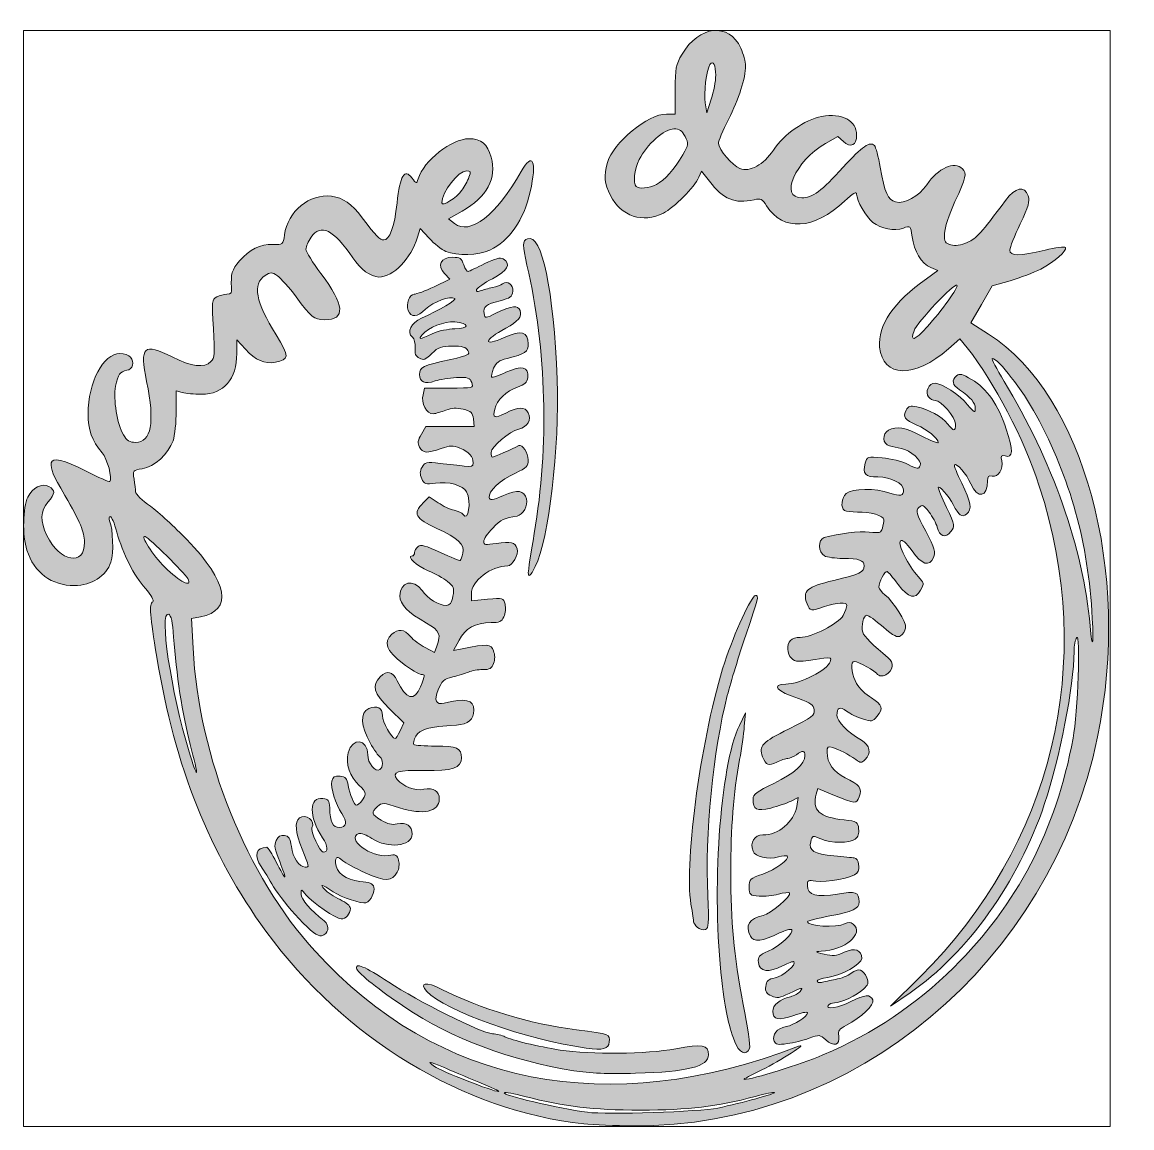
# Model space of a CAD drawing. Extents: x 439 to 1501, y 14 to 1073.
import ezdxf

# ---------------------------------------------------------------- set-up
doc = ezdxf.new("R2010")
doc.units = 0
doc.header["$MEASUREMENT"] = 0
doc.layers.add('Capa 1', color=7, linetype='Continuous')

# ---------------------------------------------------------------- blocks, each defined once
blk = doc.blocks.new('block 3')
at = {"layer": 'Capa 1', "true_color": 0xffffff}
h = blk.add_hatch(color=7, dxfattribs=at)
h.dxf.hatch_style = 2
edge = h.paths.add_edge_path()
edge.add_spline(control_points=[(976.7, 18.1), (861.8, 30.4), (747.9, 99.4), (672.5, 202.4), (618.6, 276.4), (585.5, 359.4), (568, 464.8), (561.4, 504.5), (560.5, 515.6), (564.2, 517.9), (565.7, 518.9), (562.6, 524.1), (557.2, 530.5), (546.1, 543), (535.7, 563.6), (529.7, 584.6), (527.6, 592.9), (524.6, 599.5), (523.4, 599.5), (522.2, 599.5), (521.9, 597.6), (522.9, 595.2), (526.2, 587.4), (526.9, 564.5), (524.1, 555.8), (519.8, 542.5), (505.4, 533.3), (489.3, 533.3), (467.3, 533.3), (450.6, 545.6), (443.7, 567.3), (439.2, 581), (439.7, 608.7), (444.7, 617.9), (449.6, 627.6), (457.7, 631.6), (464.8, 628.1), (471.1, 624.5), (471.1, 621.7), (463.8, 613.2), (456.5, 604.7), (456.2, 595), (462.9, 581.3), (475.2, 555.8), (499.5, 551.5), (498.8, 574.9), (498.6, 585.5), (495, 593.6), (480.1, 619.6), (468.3, 639.9), (466.4, 644.4), (467.1, 650.8), (467.6, 656.4), (478.9, 653.8), (500.4, 643), (512.3, 636.8), (522.4, 632.3), (523.1, 633), (525.7, 635.6), (520.8, 654.8), (515.8, 660.5), (505.9, 672.3), (502.3, 682.4), (502.3, 697.6), (502.3, 728.1), (516.7, 755.5), (532.8, 755.5), (536.8, 755.5), (541.3, 753.8), (543, 751.9), (547, 747.2), (545.1, 740.3), (539.4, 739.4), (532.6, 738), (530.9, 735.6), (528.6, 724.3), (526.2, 711.5), (530, 687.9), (536.1, 677.7), (539.4, 672), (542.3, 670.4), (547.7, 670.4), (562.8, 670.4), (566.4, 689.3), (558.3, 728.8), (551.5, 762.3), (555.3, 765.9), (582.9, 752.2), (601.1, 742.9), (613.6, 741.3), (619.8, 747.7), (623.3, 751.2), (623.6, 755), (622.2, 779.3), (620.7, 805.6), (620.7, 807.2), (625.5, 809.6), (628.1, 811), (632.3, 812.2), (635.2, 812.2), (639.2, 812.2), (640.1, 813.4), (639.6, 818.6), (638.7, 831.3), (639.9, 835.8), (647.2, 844.1), (657.1, 855.2), (666.8, 860.2), (679.1, 859.9), (688.8, 859.7), (689, 859.7), (690.2, 869.1), (693.1, 891.4), (714.6, 908.9), (735.1, 906), (746.7, 904.4), (754.3, 899.2), (764.7, 885.2), (777.9, 868), (781.5, 864.2), (785.2, 864.2), (790.9, 864.2), (795.4, 876.2), (798, 899.6), (800.8, 925.9), (805.1, 933), (812.2, 923.5), (816.4, 917.8), (816.7, 917.8), (818.1, 922.6), (823.5, 940), (850.2, 961.1), (866.8, 961.1), (878.4, 961.1), (884.5, 956.1), (888, 943.4), (893.7, 923.3), (884, 905.3), (860.2, 891.8), (860.2, 891.8), (847.2, 884.5), (847.2, 884.5), (847.2, 884.5), (852.8, 880), (852.8, 880), (867.7, 868.2), (893.2, 887.8), (916.6, 929.6), (927.8, 949.3), (932, 939.8), (925.4, 910.3), (919.5, 883.6), (905.1, 862.8), (886.9, 854.5), (875.8, 849.3), (855.4, 848.8), (844.8, 853.1), (840.5, 855), (833.4, 860.6), (828.7, 865.8), (828.7, 865.8), (820, 875.3), (820, 875.3), (820, 875.3), (817.6, 866.8), (817.6, 866.8), (811.5, 846.5), (794.2, 828.7), (780.5, 828.7), (772.9, 828.7), (762.8, 836.1), (755.5, 847.2), (737, 874.3), (725.2, 880.3), (715.7, 866.8), (712.9, 863), (710.8, 857.8), (710.8, 855.4), (710.8, 852.8), (717.2, 842.4), (725, 832), (747.9, 802), (749.1, 787.4), (728.5, 787.8), (718.1, 788.1), (716.2, 789.7), (701.3, 809.8), (694.7, 818.6), (686.7, 827.6), (683.4, 829.9), (677.9, 833.5), (677, 833.5), (671.6, 830.1), (659.5, 822.1), (662.6, 804.9), (682.2, 773.2), (695, 752.6), (695, 749.6), (681.5, 747.2), (671.3, 745.1), (662.6, 749.1), (652.9, 759.5), (652.9, 759.5), (644.6, 768.5), (644.6, 768.5), (644.6, 768.5), (644.6, 755.5), (644.6, 755.5), (644.6, 730.9), (632.1, 716.5), (610.8, 716.5), (604, 716.5), (595.7, 717.2), (592.4, 718.1), (592.4, 718.1), (586.5, 719.8), (586.5, 719.8), (586.5, 719.8), (586.5, 700.4), (586.5, 700.4), (586.7, 689.8), (585.3, 677), (583.6, 672), (579.1, 659.3), (565.7, 647), (554.1, 645.1), (544.9, 643.7), (544.9, 643.7), (546.3, 635.2), (547, 630.4), (547.7, 625), (547.7, 623.1), (547.7, 621), (554.1, 614.8), (561.9, 609.2), (569.7, 603.5), (585.3, 589.1), (596.9, 577.3), (636.3, 536.6), (641.1, 509.4), (609.9, 503.5), (609.9, 503.5), (601.4, 501.9), (601.4, 501.9), (601.4, 501.9), (602.8, 473.3), (602.8, 473.3), (608.2, 368.6), (653.6, 255.6), (719.5, 183.3), (836.5, 54.5), (1000.1, 22.3), (1182.3, 92.3), (1192.5, 96.3), (1164.8, 78.6), (1147.1, 69.8), (1136.7, 64.9), (1129.1, 60.6), (1130.1, 60.6), (1138.3, 60.6), (1183.9, 74.8), (1205.5, 84), (1255.1, 105.5), (1293.6, 131.3), (1330.7, 167.9), (1391.4, 228), (1428.6, 298.9), (1444.9, 387.2), (1449.4, 411.1), (1452.2, 489.1), (1448.4, 483.7), (1447, 481.8), (1445.8, 475.6), (1445.8, 470.2), (1445.8, 437.6), (1432.1, 367.4), (1417.7, 324.6), (1392.2, 249), (1343.9, 181.4), (1288.9, 143.6), (1288.9, 143.6), (1270.2, 130.8), (1270.2, 130.8), (1270.2, 130.8), (1298.6, 158.9), (1298.6, 158.9), (1425.5, 285.1), (1468, 459.8), (1412.5, 628.6), (1397.4, 674.9), (1369.9, 727.3), (1343.7, 760.9), (1343.7, 760.9), (1336.6, 769.6), (1336.6, 769.6), (1336.6, 769.6), (1325.8, 760), (1325.8, 760), (1293.1, 731.4), (1262.6, 732.1), (1259.8, 761.6), (1257.7, 782.2), (1273.3, 804.9), (1304.5, 827.1), (1304.5, 827.1), (1315.6, 834.9), (1315.6, 834.9), (1315.6, 834.9), (1308.7, 837.7), (1308.7, 837.7), (1299.8, 841.7), (1292.7, 853.5), (1290.8, 867.3), (1289.4, 877.9), (1289.1, 877.9), (1282.5, 875.5), (1273.5, 872.5), (1261.2, 874.8), (1253.4, 881), (1246.6, 886.4), (1237.8, 901.8), (1237.8, 908.1), (1237.8, 911), (1234.3, 908.9), (1226.2, 901.3), (1196.9, 873.9), (1167.4, 872), (1151.6, 896.8), (1147.5, 903.4), (1145.9, 904.1), (1139.7, 902.7), (1121.1, 898.5), (1110.2, 902.9), (1097, 920.4), (1097, 920.4), (1089.4, 929.9), (1089.4, 929.9), (1089.4, 929.9), (1086.8, 924.2), (1086.8, 924.2), (1082.8, 915), (1062.7, 894.9), (1053, 889.9), (1033.2, 879.8), (1012.1, 886.9), (1002.2, 906.7), (996.1, 918.3), (995.6, 924.9), (999.4, 938.4), (1004.6, 957.1), (1038.1, 984.7), (1055.8, 984.7), (1055.8, 984.7), (1064.1, 984.7), (1064.1, 984.7), (1064.1, 984.7), (1064.1, 1007.9), (1064.1, 1007.9), (1064.1, 1028.7), (1064.8, 1031.8), (1070.7, 1041.9), (1087, 1069.8), (1115.6, 1072.6), (1127, 1047.8), (1129.3, 1042.4), (1131.5, 1034.6), (1131.5, 1030.8), (1131.5, 1019), (1125.1, 999.4), (1115.2, 979.5), (1109.7, 969.1), (1105.5, 958.7), (1105.5, 956.6), (1105.5, 951.2), (1119.2, 935.1), (1126, 932.5), (1135.7, 928.9), (1148.7, 936), (1158.2, 950.2), (1168.6, 965.8), (1187.7, 979), (1204.3, 982.4), (1223.6, 985.9), (1237.8, 978.6), (1237.8, 964.6), (1237.8, 954.7), (1231.9, 952.1), (1225.1, 958.5), (1225.1, 958.5), (1219.9, 963.2), (1219.9, 963.2), (1219.9, 963.2), (1208, 956.6), (1208, 956.6), (1179, 939.8), (1163.4, 904.4), (1185.4, 904.4), (1195.1, 904.4), (1204.5, 911.2), (1224.8, 933.7), (1243.7, 954), (1250.4, 959), (1254.9, 954.5), (1256, 953.3), (1258.6, 943.8), (1260.3, 933.7), (1264.5, 909.8), (1267.9, 902.2), (1274.9, 900.6), (1283.9, 898.2), (1297.1, 905.8), (1305, 917.1), (1315.6, 933), (1331.4, 939.8), (1339, 932.3), (1343.5, 927.8), (1342.5, 924), (1331.9, 901), (1326, 888.1), (1322, 876), (1322, 870.3), (1321.7, 862.3), (1322.4, 860.9), (1327.9, 859.5), (1332.1, 858.3), (1337.6, 859), (1343.7, 861.8), (1352.9, 866.1), (1356.5, 870.1), (1380.3, 902), (1389.8, 914.8), (1398.3, 916.4), (1401.9, 906.3), (1403.7, 901), (1402.3, 896.6), (1394.3, 879.5), (1388.9, 868.2), (1384.4, 857.1), (1384.4, 854.5), (1384.4, 848.6), (1393.6, 848.6), (1418.2, 854.5), (1428.1, 856.9), (1437.1, 858), (1437.5, 856.9), (1439.4, 854), (1427.1, 843.4), (1413.9, 836.3), (1407.5, 833), (1394.3, 828), (1384.8, 825.2), (1384.8, 825.2), (1367.6, 820.2), (1367.6, 820.2), (1367.6, 820.2), (1357.4, 802.5), (1357.4, 802.5), (1357.4, 802.5), (1347, 785), (1347, 785), (1347, 785), (1364, 774.1), (1364, 774.1), (1455.5, 715.1), (1501.1, 546.8), (1468.3, 388.4), (1423.6, 171.9), (1235.2, 14.3), (1023.9, 16.2), (1007.2, 16.2), (985.9, 17.1), (976.7, 18.1), (976.7, 18.1), (976.7, 18.1), (976.7, 18.1)], knot_values=[0, 0, 0, 0, 1, 1, 1, 2, 2, 2, 3, 3, 3, 4, 4, 4, 5, 5, 5, 6, 6, 6, 7, 7, 7, 8, 8, 8, 9, 9, 9, 10, 10, 10, 11, 11, 11, 12, 12, 12, 13, 13, 13, 14, 14, 14, 15, 15, 15, 16, 16, 16, 17, 17, 17, 18, 18, 18, 19, 19, 19, 20, 20, 20, 21, 21, 21, 22, 22, 22, 23, 23, 23, 24, 24, 24, 25, 25, 25, 26, 26, 26, 27, 27, 27, 28, 28, 28, 29, 29, 29, 30, 30, 30, 31, 31, 31, 32, 32, 32, 33, 33, 33, 34, 34, 34, 35, 35, 35, 36, 36, 36, 37, 37, 37, 38, 38, 38, 39, 39, 39, 40, 40, 40, 41, 41, 41, 42, 42, 42, 43, 43, 43, 44, 44, 44, 45, 45, 45, 46, 46, 46, 47, 47, 47, 48, 48, 48, 49, 49, 49, 50, 50, 50, 51, 51, 51, 52, 52, 52, 53, 53, 53, 54, 54, 54, 55, 55, 55, 56, 56, 56, 57, 57, 57, 58, 58, 58, 59, 59, 59, 60, 60, 60, 61, 61, 61, 62, 62, 62, 63, 63, 63, 64, 64, 64, 65, 65, 65, 66, 66, 66, 67, 67, 67, 68, 68, 68, 69, 69, 69, 70, 70, 70, 71, 71, 71, 72, 72, 72, 73, 73, 73, 74, 74, 74, 75, 75, 75, 76, 76, 76, 77, 77, 77, 78, 78, 78, 79, 79, 79, 80, 80, 80, 81, 81, 81, 82, 82, 82, 83, 83, 83, 84, 84, 84, 85, 85, 85, 86, 86, 86, 87, 87, 87, 88, 88, 88, 89, 89, 89, 90, 90, 90, 91, 91, 91, 92, 92, 92, 93, 93, 93, 94, 94, 94, 95, 95, 95, 96, 96, 96, 97, 97, 97, 98, 98, 98, 99, 99, 99, 100, 100, 100, 101, 101, 101, 102, 102, 102, 103, 103, 103, 104, 104, 104, 105, 105, 105, 106, 106, 106, 107, 107, 107, 108, 108, 108, 109, 109, 109, 110, 110, 110, 111, 111, 111, 112, 112, 112, 113, 113, 113, 114, 114, 114, 115, 115, 115, 116, 116, 116, 117, 117, 117, 118, 118, 118, 119, 119, 119, 120, 120, 120, 121, 121, 121, 122, 122, 122, 123, 123, 123, 124, 124, 124, 125, 125, 125, 126, 126, 126, 127, 127, 127, 128, 128, 128, 129, 129, 129, 130, 130, 130, 131, 131, 131, 132, 132, 132, 133, 133, 133, 134, 134, 134, 135, 135, 135, 136, 136, 136, 137, 137, 137, 138, 138, 138, 139, 139, 139, 140, 140, 140, 141, 141, 141, 142, 142, 142, 143, 143, 143, 144, 144, 144, 145, 145, 145, 146, 146, 146, 147, 147, 147, 148, 148, 148, 149, 149, 149, 150, 150, 150, 151, 151, 151, 152, 152, 152, 153, 153, 153, 154, 154, 154, 155, 155, 155, 156, 156, 156, 157, 157, 157, 158, 158, 158, 158], degree=3, periodic=1)
edge = h.paths.add_edge_path()
edge.add_spline(control_points=[(1104.8, 33.2), (1128.4, 38.2), (1160.3, 46.9), (1159.1, 48.1), (1158.7, 48.6), (1150.1, 46.9), (1140.7, 44.3), (1103.6, 34.4), (1077.6, 31.3), (1031, 31.3), (984.5, 31.3), (959.2, 34.4), (920.2, 44.3), (910, 46.9), (901.3, 48.6), (900.6, 47.9), (898.2, 45.5), (951.4, 33), (980.2, 29.2), (998.4, 26.6), (1088, 29.7), (1104.8, 33.2), (1104.8, 33.2), (1104.8, 33.2), (1104.8, 33.2)], knot_values=[0, 0, 0, 0, 1, 1, 1, 2, 2, 2, 3, 3, 3, 4, 4, 4, 5, 5, 5, 6, 6, 6, 7, 7, 7, 8, 8, 8, 8], degree=3, periodic=1)
edge = h.paths.add_edge_path()
edge.add_spline(control_points=[(876.2, 58), (863.9, 63), (848.6, 69.4), (842.4, 72.2), (828.5, 78.1), (825.9, 78.6), (833.7, 73.1), (840.3, 68.4), (889.9, 49), (895.1, 49), (897, 49), (888.5, 53.1), (876.2, 58), (876.2, 58), (876.2, 58), (876.2, 58)], knot_values=[0, 0, 0, 0, 1, 1, 1, 2, 2, 2, 3, 3, 3, 4, 4, 4, 5, 5, 5, 5], degree=3, periodic=1)
edge = h.paths.add_edge_path()
edge.add_spline(control_points=[(599.9, 381.3), (592.8, 408.8), (586.5, 449.9), (584.1, 484.1), (583.2, 498.6), (581.7, 504.9), (579.4, 505.9), (569.9, 509.4), (581.5, 431.9), (599, 374.2), (602.3, 362.9), (605.6, 353.9), (606.1, 354.4), (606.6, 354.9), (603.7, 366.9), (599.9, 381.3), (599.9, 381.3), (599.9, 381.3), (599.9, 381.3)], knot_values=[0, 0, 0, 0, 1, 1, 1, 2, 2, 2, 3, 3, 3, 4, 4, 4, 5, 5, 5, 6, 6, 6, 6], degree=3, periodic=1)
edge = h.paths.add_edge_path()
edge.add_spline(control_points=[(1463.3, 501.9), (1459.3, 575.1), (1442.5, 635.4), (1409.7, 696.4), (1396.4, 720.7), (1373.3, 750.7), (1367.6, 750.7), (1366.4, 750.7), (1371.6, 740.8), (1378.9, 728.8), (1424.8, 653.6), (1454.6, 569.2), (1461.2, 494.8), (1463.5, 471.1), (1464.7, 475.6), (1463.3, 501.9), (1463.3, 501.9), (1463.3, 501.9), (1463.3, 501.9)], knot_values=[0, 0, 0, 0, 1, 1, 1, 2, 2, 2, 3, 3, 3, 4, 4, 4, 5, 5, 5, 6, 6, 6, 6], degree=3, periodic=1)
edge = h.paths.add_edge_path()
edge.add_spline(control_points=[(597.6, 540.2), (594.7, 545.4), (560.7, 578.9), (556.9, 580.3), (551.7, 582), (564.5, 562.4), (575.6, 551), (590, 536.8), (602.5, 530.5), (597.6, 540.2), (597.6, 540.2), (597.6, 540.2), (597.6, 540.2)], knot_values=[0, 0, 0, 0, 1, 1, 1, 2, 2, 2, 3, 3, 3, 4, 4, 4, 4], degree=3, periodic=1)
edge = h.paths.add_edge_path()
edge.add_spline(control_points=[(1305.2, 781), (1318.9, 795.9), (1335.7, 819.3), (1333.8, 820.9), (1331.4, 823.3), (1295.5, 785.2), (1292.7, 777.2), (1288.9, 766.3), (1292.9, 767.5), (1305.2, 781), (1305.2, 781), (1305.2, 781), (1305.2, 781)], knot_values=[0, 0, 0, 0, 1, 1, 1, 2, 2, 2, 3, 3, 3, 4, 4, 4, 4], degree=3, periodic=1)
edge = h.paths.add_edge_path()
edge.add_spline(control_points=[(859.9, 911.7), (862.3, 915.2), (865.4, 920.7), (866.8, 924.2), (868.7, 929.4), (868.4, 930.4), (864.6, 930.4), (856.4, 930.4), (840.8, 910.3), (840.8, 899.6), (840.8, 895.6), (854.7, 904.6), (859.9, 911.7), (859.9, 911.7), (859.9, 911.7), (859.9, 911.7)], knot_values=[0, 0, 0, 0, 1, 1, 1, 2, 2, 2, 3, 3, 3, 4, 4, 4, 5, 5, 5, 5], degree=3, periodic=1)
edge = h.paths.add_edge_path()
edge.add_spline(control_points=[(1046.2, 917.4), (1054, 921.4), (1062.9, 931.3), (1071.4, 945.7), (1077.1, 955.6), (1077.1, 956.4), (1073.6, 963.2), (1070.7, 968.9), (1068.4, 970.5), (1062.9, 970.5), (1054, 970.5), (1036.7, 955.4), (1029.8, 941.2), (1025.1, 931.3), (1023.5, 918.5), (1026.8, 915.5), (1029.4, 912.6), (1039.3, 913.6), (1046.2, 917.4), (1046.2, 917.4), (1046.2, 917.4), (1046.2, 917.4)], knot_values=[0, 0, 0, 0, 1, 1, 1, 2, 2, 2, 3, 3, 3, 4, 4, 4, 5, 5, 5, 6, 6, 6, 7, 7, 7, 7], degree=3, periodic=1)
edge = h.paths.add_edge_path()
edge.add_spline(control_points=[(1102.9, 1021.8), (1103.1, 1031.3), (1100.3, 1036.7), (1097.4, 1032.2), (1094.1, 1027), (1091.3, 1004.1), (1092.7, 995.4), (1092.7, 995.4), (1094.4, 985.9), (1094.4, 985.9), (1094.4, 985.9), (1098.6, 998.9), (1098.6, 998.9), (1101, 1006), (1102.9, 1016.4), (1102.9, 1021.8), (1102.9, 1021.8), (1102.9, 1021.8), (1102.9, 1021.8)], knot_values=[0, 0, 0, 0, 1, 1, 1, 2, 2, 2, 3, 3, 3, 4, 4, 4, 5, 5, 5, 6, 6, 6, 6], degree=3, periodic=1)
at = {"layer": 'Capa 1', "lineweight": 0}
for points in [[(440.6, 15.4), (1480.5, 15.4), (1480.5, 1064.8), (440.6, 1064.8), (440.6, 15.4)], [(1102.9, 1021.8), (1102.9, 1021.8)]]:
    blk.add_lwpolyline(points, dxfattribs=at)
for points, knots in [([(976.7, 18.1), (861.8, 30.4), (747.9, 99.4), (672.5, 202.4), (618.6, 276.4), (585.5, 359.4), (568, 464.8), (561.4, 504.5), (560.5, 515.6), (564.2, 517.9), (565.7, 518.9), (562.6, 524.1), (557.2, 530.5), (546.1, 543), (535.7, 563.6), (529.7, 584.6), (527.6, 592.9), (524.6, 599.5), (523.4, 599.5), (522.2, 599.5), (521.9, 597.6), (522.9, 595.2), (526.2, 587.4), (526.9, 564.5), (524.1, 555.8), (519.8, 542.5), (505.4, 533.3), (489.3, 533.3), (467.3, 533.3), (450.6, 545.6), (443.7, 567.3), (439.2, 581), (439.7, 608.7), (444.7, 617.9), (449.6, 627.6), (457.7, 631.6), (464.8, 628.1), (471.1, 624.5), (471.1, 621.7), (463.8, 613.2), (456.5, 604.7), (456.2, 595), (462.9, 581.3), (475.2, 555.8), (499.5, 551.5), (498.8, 574.9), (498.6, 585.5), (495, 593.6), (480.1, 619.6), (468.3, 639.9), (466.4, 644.4), (467.1, 650.8), (467.6, 656.4), (478.9, 653.8), (500.4, 643), (512.3, 636.8), (522.4, 632.3), (523.1, 633), (525.7, 635.6), (520.8, 654.8), (515.8, 660.5), (505.9, 672.3), (502.3, 682.4), (502.3, 697.6), (502.3, 728.1), (516.7, 755.5), (532.8, 755.5), (536.8, 755.5), (541.3, 753.8), (543, 751.9), (547, 747.2), (545.1, 740.3), (539.4, 739.4), (532.6, 738), (530.9, 735.6), (528.6, 724.3), (526.2, 711.5), (530, 687.9), (536.1, 677.7), (539.4, 672), (542.3, 670.4), (547.7, 670.4), (562.8, 670.4), (566.4, 689.3), (558.3, 728.8), (551.5, 762.3), (555.3, 765.9), (582.9, 752.2), (601.1, 742.9), (613.6, 741.3), (619.8, 747.7), (623.3, 751.2), (623.6, 755), (622.2, 779.3), (620.7, 805.6), (620.7, 807.2), (625.5, 809.6), (628.1, 811), (632.3, 812.2), (635.2, 812.2), (639.2, 812.2), (640.1, 813.4), (639.6, 818.6), (638.7, 831.3), (639.9, 835.8), (647.2, 844.1), (657.1, 855.2), (666.8, 860.2), (679.1, 859.9), (688.8, 859.7), (689, 859.7), (690.2, 869.1), (693.1, 891.4), (714.6, 908.9), (735.1, 906), (746.7, 904.4), (754.3, 899.2), (764.7, 885.2), (777.9, 868), (781.5, 864.2), (785.2, 864.2), (790.9, 864.2), (795.4, 876.2), (798, 899.6), (800.8, 925.9), (805.1, 933), (812.2, 923.5), (816.4, 917.8), (816.7, 917.8), (818.1, 922.6), (823.5, 940), (850.2, 961.1), (866.8, 961.1), (878.4, 961.1), (884.5, 956.1), (888, 943.4), (893.7, 923.3), (884, 905.3), (860.2, 891.8), (860.2, 891.8), (847.2, 884.5), (847.2, 884.5), (847.2, 884.5), (852.8, 880), (852.8, 880), (867.7, 868.2), (893.2, 887.8), (916.6, 929.6), (927.8, 949.3), (932, 939.8), (925.4, 910.3), (919.5, 883.6), (905.1, 862.8), (886.9, 854.5), (875.8, 849.3), (855.4, 848.8), (844.8, 853.1), (840.5, 855), (833.4, 860.6), (828.7, 865.8), (828.7, 865.8), (820, 875.3), (820, 875.3), (820, 875.3), (817.6, 866.8), (817.6, 866.8), (811.5, 846.5), (794.2, 828.7), (780.5, 828.7), (772.9, 828.7), (762.8, 836.1), (755.5, 847.2), (737, 874.3), (725.2, 880.3), (715.7, 866.8), (712.9, 863), (710.8, 857.8), (710.8, 855.4), (710.8, 852.8), (717.2, 842.4), (725, 832), (747.9, 802), (749.1, 787.4), (728.5, 787.8), (718.1, 788.1), (716.2, 789.7), (701.3, 809.8), (694.7, 818.6), (686.7, 827.6), (683.4, 829.9), (677.9, 833.5), (677, 833.5), (671.6, 830.1), (659.5, 822.1), (662.6, 804.9), (682.2, 773.2), (695, 752.6), (695, 749.6), (681.5, 747.2), (671.3, 745.1), (662.6, 749.1), (652.9, 759.5), (652.9, 759.5), (644.6, 768.5), (644.6, 768.5), (644.6, 768.5), (644.6, 755.5), (644.6, 755.5), (644.6, 730.9), (632.1, 716.5), (610.8, 716.5), (604, 716.5), (595.7, 717.2), (592.4, 718.1), (592.4, 718.1), (586.5, 719.8), (586.5, 719.8), (586.5, 719.8), (586.5, 700.4), (586.5, 700.4), (586.7, 689.8), (585.3, 677), (583.6, 672), (579.1, 659.3), (565.7, 647), (554.1, 645.1), (544.9, 643.7), (544.9, 643.7), (546.3, 635.2), (547, 630.4), (547.7, 625), (547.7, 623.1), (547.7, 621), (554.1, 614.8), (561.9, 609.2), (569.7, 603.5), (585.3, 589.1), (596.9, 577.3), (636.3, 536.6), (641.1, 509.4), (609.9, 503.5), (609.9, 503.5), (601.4, 501.9), (601.4, 501.9), (601.4, 501.9), (602.8, 473.3), (602.8, 473.3), (608.2, 368.6), (653.6, 255.6), (719.5, 183.3), (836.5, 54.5), (1000.1, 22.3), (1182.3, 92.3), (1192.5, 96.3), (1164.8, 78.6), (1147.1, 69.8), (1136.7, 64.9), (1129.1, 60.6), (1130.1, 60.6), (1138.3, 60.6), (1183.9, 74.8), (1205.5, 84), (1255.1, 105.5), (1293.6, 131.3), (1330.7, 167.9), (1391.4, 228), (1428.6, 298.9), (1444.9, 387.2), (1449.4, 411.1), (1452.2, 489.1), (1448.4, 483.7), (1447, 481.8), (1445.8, 475.6), (1445.8, 470.2), (1445.8, 437.6), (1432.1, 367.4), (1417.7, 324.6), (1392.2, 249), (1343.9, 181.4), (1288.9, 143.6), (1288.9, 143.6), (1270.2, 130.8), (1270.2, 130.8), (1270.2, 130.8), (1298.6, 158.9), (1298.6, 158.9), (1425.5, 285.1), (1468, 459.8), (1412.5, 628.6), (1397.4, 674.9), (1369.9, 727.3), (1343.7, 760.9), (1343.7, 760.9), (1336.6, 769.6), (1336.6, 769.6), (1336.6, 769.6), (1325.8, 760), (1325.8, 760), (1293.1, 731.4), (1262.6, 732.1), (1259.8, 761.6), (1257.7, 782.2), (1273.3, 804.9), (1304.5, 827.1), (1304.5, 827.1), (1315.6, 834.9), (1315.6, 834.9), (1315.6, 834.9), (1308.7, 837.7), (1308.7, 837.7), (1299.8, 841.7), (1292.7, 853.5), (1290.8, 867.3), (1289.4, 877.9), (1289.1, 877.9), (1282.5, 875.5), (1273.5, 872.5), (1261.2, 874.8), (1253.4, 881), (1246.6, 886.4), (1237.8, 901.8), (1237.8, 908.1), (1237.8, 911), (1234.3, 908.9), (1226.2, 901.3), (1196.9, 873.9), (1167.4, 872), (1151.6, 896.8), (1147.5, 903.4), (1145.9, 904.1), (1139.7, 902.7), (1121.1, 898.5), (1110.2, 902.9), (1097, 920.4), (1097, 920.4), (1089.4, 929.9), (1089.4, 929.9), (1089.4, 929.9), (1086.8, 924.2), (1086.8, 924.2), (1082.8, 915), (1062.7, 894.9), (1053, 889.9), (1033.2, 879.8), (1012.1, 886.9), (1002.2, 906.7), (996.1, 918.3), (995.6, 924.9), (999.4, 938.4), (1004.6, 957.1), (1038.1, 984.7), (1055.8, 984.7), (1055.8, 984.7), (1064.1, 984.7), (1064.1, 984.7), (1064.1, 984.7), (1064.1, 1007.9), (1064.1, 1007.9), (1064.1, 1028.7), (1064.8, 1031.8), (1070.7, 1041.9), (1087, 1069.8), (1115.6, 1072.6), (1127, 1047.8), (1129.3, 1042.4), (1131.5, 1034.6), (1131.5, 1030.8), (1131.5, 1019), (1125.1, 999.4), (1115.2, 979.5), (1109.7, 969.1), (1105.5, 958.7), (1105.5, 956.6), (1105.5, 951.2), (1119.2, 935.1), (1126, 932.5), (1135.7, 928.9), (1148.7, 936), (1158.2, 950.2), (1168.6, 965.8), (1187.7, 979), (1204.3, 982.4), (1223.6, 985.9), (1237.8, 978.6), (1237.8, 964.6), (1237.8, 954.7), (1231.9, 952.1), (1225.1, 958.5), (1225.1, 958.5), (1219.9, 963.2), (1219.9, 963.2), (1219.9, 963.2), (1208, 956.6), (1208, 956.6), (1179, 939.8), (1163.4, 904.4), (1185.4, 904.4), (1195.1, 904.4), (1204.5, 911.2), (1224.8, 933.7), (1243.7, 954), (1250.4, 959), (1254.9, 954.5), (1256, 953.3), (1258.6, 943.8), (1260.3, 933.7), (1264.5, 909.8), (1267.9, 902.2), (1274.9, 900.6), (1283.9, 898.2), (1297.1, 905.8), (1305, 917.1), (1315.6, 933), (1331.4, 939.8), (1339, 932.3), (1343.5, 927.8), (1342.5, 924), (1331.9, 901), (1326, 888.1), (1322, 876), (1322, 870.3), (1321.7, 862.3), (1322.4, 860.9), (1327.9, 859.5), (1332.1, 858.3), (1337.6, 859), (1343.7, 861.8), (1352.9, 866.1), (1356.5, 870.1), (1380.3, 902), (1389.8, 914.8), (1398.3, 916.4), (1401.9, 906.3), (1403.7, 901), (1402.3, 896.6), (1394.3, 879.5), (1388.9, 868.2), (1384.4, 857.1), (1384.4, 854.5), (1384.4, 848.6), (1393.6, 848.6), (1418.2, 854.5), (1428.1, 856.9), (1437.1, 858), (1437.5, 856.9), (1439.4, 854), (1427.1, 843.4), (1413.9, 836.3), (1407.5, 833), (1394.3, 828), (1384.8, 825.2), (1384.8, 825.2), (1367.6, 820.2), (1367.6, 820.2), (1367.6, 820.2), (1357.4, 802.5), (1357.4, 802.5), (1357.4, 802.5), (1347, 785), (1347, 785), (1347, 785), (1364, 774.1), (1364, 774.1), (1455.5, 715.1), (1501.1, 546.8), (1468.3, 388.4), (1423.6, 171.9), (1235.2, 14.3), (1023.9, 16.2), (1007.2, 16.2), (985.9, 17.1), (976.7, 18.1), (976.7, 18.1), (976.7, 18.1), (976.7, 18.1)], [0, 0, 0, 0, 1, 1, 1, 2, 2, 2, 3, 3, 3, 4, 4, 4, 5, 5, 5, 6, 6, 6, 7, 7, 7, 8, 8, 8, 9, 9, 9, 10, 10, 10, 11, 11, 11, 12, 12, 12, 13, 13, 13, 14, 14, 14, 15, 15, 15, 16, 16, 16, 17, 17, 17, 18, 18, 18, 19, 19, 19, 20, 20, 20, 21, 21, 21, 22, 22, 22, 23, 23, 23, 24, 24, 24, 25, 25, 25, 26, 26, 26, 27, 27, 27, 28, 28, 28, 29, 29, 29, 30, 30, 30, 31, 31, 31, 32, 32, 32, 33, 33, 33, 34, 34, 34, 35, 35, 35, 36, 36, 36, 37, 37, 37, 38, 38, 38, 39, 39, 39, 40, 40, 40, 41, 41, 41, 42, 42, 42, 43, 43, 43, 44, 44, 44, 45, 45, 45, 46, 46, 46, 47, 47, 47, 48, 48, 48, 49, 49, 49, 50, 50, 50, 51, 51, 51, 52, 52, 52, 53, 53, 53, 54, 54, 54, 55, 55, 55, 56, 56, 56, 57, 57, 57, 58, 58, 58, 59, 59, 59, 60, 60, 60, 61, 61, 61, 62, 62, 62, 63, 63, 63, 64, 64, 64, 65, 65, 65, 66, 66, 66, 67, 67, 67, 68, 68, 68, 69, 69, 69, 70, 70, 70, 71, 71, 71, 72, 72, 72, 73, 73, 73, 74, 74, 74, 75, 75, 75, 76, 76, 76, 77, 77, 77, 78, 78, 78, 79, 79, 79, 80, 80, 80, 81, 81, 81, 82, 82, 82, 83, 83, 83, 84, 84, 84, 85, 85, 85, 86, 86, 86, 87, 87, 87, 88, 88, 88, 89, 89, 89, 90, 90, 90, 91, 91, 91, 92, 92, 92, 93, 93, 93, 94, 94, 94, 95, 95, 95, 96, 96, 96, 97, 97, 97, 98, 98, 98, 99, 99, 99, 100, 100, 100, 101, 101, 101, 102, 102, 102, 103, 103, 103, 104, 104, 104, 105, 105, 105, 106, 106, 106, 107, 107, 107, 108, 108, 108, 109, 109, 109, 110, 110, 110, 111, 111, 111, 112, 112, 112, 113, 113, 113, 114, 114, 114, 115, 115, 115, 116, 116, 116, 117, 117, 117, 118, 118, 118, 119, 119, 119, 120, 120, 120, 121, 121, 121, 122, 122, 122, 123, 123, 123, 124, 124, 124, 125, 125, 125, 126, 126, 126, 127, 127, 127, 128, 128, 128, 129, 129, 129, 130, 130, 130, 131, 131, 131, 132, 132, 132, 133, 133, 133, 134, 134, 134, 135, 135, 135, 136, 136, 136, 137, 137, 137, 138, 138, 138, 139, 139, 139, 140, 140, 140, 141, 141, 141, 142, 142, 142, 143, 143, 143, 144, 144, 144, 145, 145, 145, 146, 146, 146, 147, 147, 147, 148, 148, 148, 149, 149, 149, 150, 150, 150, 151, 151, 151, 152, 152, 152, 153, 153, 153, 154, 154, 154, 155, 155, 155, 156, 156, 156, 157, 157, 157, 158, 158, 158, 158]), ([(1102.9, 1021.8), (1103.1, 1031.3), (1100.3, 1036.7), (1097.4, 1032.2), (1094.1, 1027), (1091.3, 1004.1), (1092.7, 995.4), (1092.7, 995.4), (1094.4, 985.9), (1094.4, 985.9), (1094.4, 985.9), (1098.6, 998.9), (1098.6, 998.9), (1101, 1006), (1102.9, 1016.4), (1102.9, 1021.8), (1102.9, 1021.8), (1102.9, 1021.8), (1102.9, 1021.8)], [0, 0, 0, 0, 1, 1, 1, 2, 2, 2, 3, 3, 3, 4, 4, 4, 5, 5, 5, 6, 6, 6, 6]), ([(1046.2, 917.4), (1054, 921.4), (1062.9, 931.3), (1071.4, 945.7), (1077.1, 955.6), (1077.1, 956.4), (1073.6, 963.2), (1070.7, 968.9), (1068.4, 970.5), (1062.9, 970.5), (1054, 970.5), (1036.7, 955.4), (1029.8, 941.2), (1025.1, 931.3), (1023.5, 918.5), (1026.8, 915.5), (1029.4, 912.6), (1039.3, 913.6), (1046.2, 917.4), (1046.2, 917.4), (1046.2, 917.4), (1046.2, 917.4)], [0, 0, 0, 0, 1, 1, 1, 2, 2, 2, 3, 3, 3, 4, 4, 4, 5, 5, 5, 6, 6, 6, 7, 7, 7, 7]), ([(859.9, 911.7), (862.3, 915.2), (865.4, 920.7), (866.8, 924.2), (868.7, 929.4), (868.4, 930.4), (864.6, 930.4), (856.4, 930.4), (840.8, 910.3), (840.8, 899.6), (840.8, 895.6), (854.7, 904.6), (859.9, 911.7), (859.9, 911.7), (859.9, 911.7), (859.9, 911.7)], [0, 0, 0, 0, 1, 1, 1, 2, 2, 2, 3, 3, 3, 4, 4, 4, 5, 5, 5, 5]), ([(1305.2, 781), (1318.9, 795.9), (1335.7, 819.3), (1333.8, 820.9), (1331.4, 823.3), (1295.5, 785.2), (1292.7, 777.2), (1288.9, 766.3), (1292.9, 767.5), (1305.2, 781), (1305.2, 781), (1305.2, 781), (1305.2, 781)], [0, 0, 0, 0, 1, 1, 1, 2, 2, 2, 3, 3, 3, 4, 4, 4, 4]), ([(1463.3, 501.9), (1459.3, 575.1), (1442.5, 635.4), (1409.7, 696.4), (1396.4, 720.7), (1373.3, 750.7), (1367.6, 750.7), (1366.4, 750.7), (1371.6, 740.8), (1378.9, 728.8), (1424.8, 653.6), (1454.6, 569.2), (1461.2, 494.8), (1463.5, 471.1), (1464.7, 475.6), (1463.3, 501.9), (1463.3, 501.9), (1463.3, 501.9), (1463.3, 501.9)], [0, 0, 0, 0, 1, 1, 1, 2, 2, 2, 3, 3, 3, 4, 4, 4, 5, 5, 5, 6, 6, 6, 6]), ([(597.6, 540.2), (594.7, 545.4), (560.7, 578.9), (556.9, 580.3), (551.7, 582), (564.5, 562.4), (575.6, 551), (590, 536.8), (602.5, 530.5), (597.6, 540.2), (597.6, 540.2), (597.6, 540.2), (597.6, 540.2)], [0, 0, 0, 0, 1, 1, 1, 2, 2, 2, 3, 3, 3, 4, 4, 4, 4]), ([(599.9, 381.3), (592.8, 408.8), (586.5, 449.9), (584.1, 484.1), (583.2, 498.6), (581.7, 504.9), (579.4, 505.9), (569.9, 509.4), (581.5, 431.9), (599, 374.2), (602.3, 362.9), (605.6, 353.9), (606.1, 354.4), (606.6, 354.9), (603.7, 366.9), (599.9, 381.3), (599.9, 381.3), (599.9, 381.3), (599.9, 381.3)], [0, 0, 0, 0, 1, 1, 1, 2, 2, 2, 3, 3, 3, 4, 4, 4, 5, 5, 5, 6, 6, 6, 6]), ([(876.2, 58), (863.9, 63), (848.6, 69.4), (842.4, 72.2), (828.5, 78.1), (825.9, 78.6), (833.7, 73.1), (840.3, 68.4), (889.9, 49), (895.1, 49), (897, 49), (888.5, 53.1), (876.2, 58), (876.2, 58), (876.2, 58), (876.2, 58)], [0, 0, 0, 0, 1, 1, 1, 2, 2, 2, 3, 3, 3, 4, 4, 4, 5, 5, 5, 5]), ([(1104.8, 33.2), (1128.4, 38.2), (1160.3, 46.9), (1159.1, 48.1), (1158.7, 48.6), (1150.1, 46.9), (1140.7, 44.3), (1103.6, 34.4), (1077.6, 31.3), (1031, 31.3), (984.5, 31.3), (959.2, 34.4), (920.2, 44.3), (910, 46.9), (901.3, 48.6), (900.6, 47.9), (898.2, 45.5), (951.4, 33), (980.2, 29.2), (998.4, 26.6), (1088, 29.7), (1104.8, 33.2), (1104.8, 33.2), (1104.8, 33.2), (1104.8, 33.2)], [0, 0, 0, 0, 1, 1, 1, 2, 2, 2, 3, 3, 3, 4, 4, 4, 5, 5, 5, 6, 6, 6, 7, 7, 7, 8, 8, 8, 8])]:
    blk.add_open_spline(points, degree=3, knots=knots, dxfattribs=at)
blk = doc.blocks.new('block 2')
at = {"layer": 'Capa 1', "true_color": 0xffffff}
h = blk.add_hatch(color=7, dxfattribs=at)
h.dxf.hatch_style = 2
edge = h.paths.add_edge_path()
edge.add_spline(control_points=[(923.5, 545.8), (923.5, 547.5), (926.1, 564.3), (929.2, 583.2), (943.6, 667.5), (941, 759), (922.3, 840.1), (917.8, 859.5), (917.8, 863.2), (922.8, 865.4), (936.5, 870.6), (947.8, 816.2), (951.2, 730.6), (953.5, 665.4), (943.3, 577.5), (930.1, 551.5), (925.6, 542.3), (923.5, 540.6), (923.5, 545.8), (923.5, 545.8), (923.5, 545.8), (923.5, 545.8)], knot_values=[0, 0, 0, 0, 1, 1, 1, 2, 2, 2, 3, 3, 3, 4, 4, 4, 5, 5, 5, 6, 6, 6, 7, 7, 7, 7], degree=3, periodic=1)
h = blk.add_hatch(color=7, dxfattribs=at)
h.dxf.hatch_style = 2
edge = h.paths.add_edge_path()
edge.add_spline(control_points=[(703.9, 214.7), (695, 224.2), (684.1, 237.9), (679.8, 245), (675.8, 252.1), (670.4, 260.8), (668, 264.3), (660.7, 274.7), (663, 282.8), (673.2, 282.8), (674.4, 282.8), (678.4, 276.4), (682.4, 268.6), (686.4, 260.8), (690, 254.4), (690.5, 254.4), (691.2, 254.4), (688.8, 261), (685.7, 269.1), (680.8, 280.9), (680.1, 284.7), (682.2, 289.2), (684.1, 293.2), (686.4, 294.6), (690.2, 294.1), (694.5, 293.6), (695.7, 291.5), (696.8, 283.5), (698, 273.1), (704.4, 263.9), (710.1, 263.9), (714.1, 263.9), (714.1, 263.9), (707.2, 280.9), (700.6, 297.2), (699.7, 306.9), (704.6, 310.9), (710.3, 315.6), (720.5, 307.6), (716.5, 301.5), (714.8, 298.9), (724.5, 278.1), (727.3, 278.1), (732.3, 278.1), (732.1, 283.7), (726.6, 292), (713.4, 312.1), (713.6, 331.2), (726.9, 329.6), (732.3, 328.9), (733.2, 327.7), (733.5, 320.6), (733.7, 307.1), (736.5, 301.7), (742.9, 301.7), (749.5, 301.7), (750.5, 307.4), (745.1, 315.2), (739.1, 323.7), (734.2, 340.2), (735.6, 346.1), (736.5, 350.4), (738.2, 351.6), (743.4, 350.9), (748.6, 350.4), (750, 348.7), (751.2, 341.9), (752.4, 334.1), (757.1, 323), (759.2, 323), (761.6, 323), (767.5, 330.8), (767.5, 333.8), (767.5, 335.7), (764.9, 339.5), (761.8, 342.1), (752.9, 349.9), (748.4, 363.1), (751.2, 373.3), (755.2, 388.4), (769.9, 387), (769.9, 371.4), (769.9, 363.4), (777.2, 354.4), (781.5, 357.2), (784.8, 359.1), (784.8, 367.1), (781.7, 369), (780.3, 370), (776, 376.1), (772.2, 382.8), (763.3, 398.6), (762.5, 411.8), (770.8, 415.6), (778.9, 419.1), (784, 416.5), (784, 408.8), (784, 403.1), (792.8, 386.8), (796.1, 386.8), (796.8, 386.8), (798.9, 390.1), (800.8, 394.3), (800.8, 394.3), (804.6, 401.9), (804.6, 401.9), (804.6, 401.9), (790.7, 415.4), (790.7, 415.4), (775.5, 430.3), (773.4, 437.6), (781.9, 446.1), (788.3, 452.5), (793.7, 451.1), (798, 442.3), (806.3, 424.3), (814.8, 422.2), (820.4, 436.4), (824.9, 448), (825.2, 448.2), (820.9, 448.2), (819, 448.2), (811.2, 453.2), (803.2, 459.1), (787.6, 470.9), (784.5, 479.2), (793, 486.7), (799.2, 492.4), (804.6, 491.7), (810.8, 484.6), (813.6, 481.3), (820, 476.3), (824.9, 474), (824.9, 474), (833.7, 469.3), (833.7, 469.3), (833.7, 469.3), (836, 475.4), (836, 475.4), (840.3, 486.7), (838.9, 490), (826.1, 497.4), (808.4, 507.3), (800.6, 515.3), (800.6, 523.4), (800.6, 537.1), (813.6, 540.4), (821.9, 528.6), (827.5, 520.8), (837.9, 514.4), (845, 514.4), (848.6, 514.4), (850.2, 516.5), (851.4, 523.1), (852.8, 530.9), (852.4, 532.6), (846.2, 537.3), (842.7, 540.4), (834.2, 544.9), (827.8, 547.5), (816.9, 552), (806.3, 561.7), (812.4, 561.7), (813.6, 561.7), (814.8, 563.1), (814.8, 565), (814.8, 566.6), (816.2, 569.5), (818.1, 570.9), (820.4, 572.8), (825.4, 571.6), (839.4, 565), (849.5, 560.5), (858, 556.9), (858.5, 557.4), (859, 557.9), (859.9, 560.9), (860.9, 564.3), (863, 572.5), (856.4, 578.9), (836, 588.1), (815.3, 597.6), (812.6, 602.3), (823, 612.5), (823, 612.5), (828.7, 618.4), (828.7, 618.4), (828.7, 618.4), (837.2, 612.7), (837.2, 612.7), (842, 609.4), (848.8, 606.3), (852.6, 605.4), (856.4, 604.4), (860.2, 602.8), (860.9, 601.6), (866.1, 593.3), (869.4, 613.7), (864.4, 623.1), (861.1, 629.3), (847.2, 633.3), (834.6, 631.4), (825.2, 630), (824, 630.4), (821.6, 635.6), (819.7, 639.9), (819.7, 642.7), (821.9, 646.7), (824.5, 651.5), (825.9, 651.7), (839.1, 650.3), (847.2, 649.6), (857.6, 648.4), (862.3, 647.7), (869.4, 646.7), (870.8, 647.2), (870.8, 650.8), (870.8, 656.7), (866.8, 661.2), (858, 664.9), (851.4, 667.5), (848.8, 667.5), (840.3, 664.5), (826.6, 659.7), (822.6, 660), (819.5, 665.9), (817.4, 669.7), (817.9, 672.3), (821.2, 678.2), (821.2, 678.2), (825.6, 685.7), (825.6, 685.7), (825.6, 685.7), (871.7, 685.7), (871.7, 685.7), (871.7, 685.7), (871, 692.8), (871, 692.8), (870.3, 699), (868.9, 700.2), (861.3, 702.1), (854.7, 703.7), (850.2, 703.5), (844.8, 701.3), (840.5, 699.7), (835.1, 698), (832.7, 697.8), (826.4, 697.3), (820.7, 708), (822.8, 716), (822.8, 716), (824.2, 722.4), (824.2, 722.4), (824.2, 722.4), (847.9, 722.4), (847.9, 722.4), (871.3, 722.4), (871.3, 722.4), (869.4, 727.8), (867.5, 732.3), (865.8, 733), (854.7, 732.5), (847.9, 732.1), (838.6, 730.6), (834.4, 729.2), (824.2, 725.9), (819.5, 727.8), (819.5, 735.4), (819.5, 742.5), (822.3, 743.9), (849.3, 749.8), (866.5, 753.8), (868.2, 754.5), (865.8, 758.3), (863.9, 761.6), (860.2, 762.6), (850.9, 762.6), (840.3, 762.6), (837.5, 761.6), (831.3, 755.5), (825.2, 749.6), (823.3, 748.8), (819.3, 751), (815.7, 752.9), (814.8, 755.5), (815.3, 760.9), (815.7, 765.4), (814.5, 769.6), (812.6, 771.1), (807, 775.6), (811.2, 785), (821.2, 789.3), (838.6, 797.1), (855.4, 807), (853.3, 808.2), (848.8, 811), (832.7, 805.1), (825.2, 797.8), (817.4, 790.2), (811.2, 789.7), (808.6, 796.8), (806.3, 802.7), (809.8, 812.2), (814.3, 812.2), (816.4, 812.2), (825.2, 815.5), (833.4, 819.3), (833.4, 819.3), (848.6, 826.6), (848.6, 826.6), (848.6, 826.6), (843.4, 832), (843.4, 832), (836, 839.8), (839.8, 847.6), (851.2, 847.6), (858, 847.6), (859.7, 846.5), (861.8, 840.3), (863.2, 836.3), (865.1, 833.5), (866.1, 833.9), (867.2, 834.4), (874.3, 837.7), (881.9, 841.5), (892.3, 846.5), (896.8, 847.6), (899.6, 846), (907.2, 841), (903.9, 834.9), (889.2, 827.1), (881.4, 823.1), (874.8, 818.3), (874.1, 816.7), (873.6, 814.8), (874.6, 814.3), (877.6, 815.5), (880.2, 816.4), (885.4, 817.9), (889.2, 818.6), (893.2, 819.3), (897.5, 820.9), (898.9, 822.1), (903.6, 825.7), (909.5, 821.4), (908.8, 815), (908.1, 809.8), (906.2, 808.4), (896.5, 806), (883.1, 802.5), (880.2, 800.4), (881.4, 793.7), (882.1, 788.8), (882.1, 788.8), (893.9, 794.7), (907.9, 801.3), (913.6, 801.8), (915.7, 796.6), (917.8, 790.9), (913.8, 786), (902, 779.6), (880.7, 768.5), (879.5, 761.4), (900.6, 770.8), (916.4, 778.2), (923.5, 776.3), (923.5, 764.7), (923.5, 757.1), (920.7, 755.2), (903.2, 750.7), (895.6, 748.8), (892.5, 746.7), (890.4, 741.3), (888.8, 737.3), (888, 733.5), (888.5, 732.8), (889.2, 732.3), (895.4, 734.4), (902.2, 737.5), (917.1, 744.4), (924.2, 742.7), (923, 732.5), (922.5, 727.8), (920.2, 725.7), (913.1, 723.3), (902.7, 719.5), (893.5, 710.8), (891.4, 702.1), (889.2, 693.5), (891.1, 693.1), (902, 698.5), (914, 704.7), (920.2, 704.9), (923.5, 698.7), (927, 692.4), (922.8, 685), (914.5, 683.1), (905.5, 681), (888, 666.1), (888, 660.7), (888, 658.3), (888.5, 656.2), (889.2, 656.2), (890.2, 656.2), (908.6, 664.2), (914.5, 667.3), (917.8, 669), (923.5, 660.2), (923.5, 653.6), (923.5, 647.5), (922.1, 646), (911.2, 641.1), (897.3, 634.9), (884.7, 623.1), (886.2, 617.7), (886.6, 614.6), (888.8, 614.8), (899.9, 619.6), (913.8, 625.5), (919.5, 624.5), (921.8, 616.3), (923.5, 609.9), (918.5, 600.9), (912.9, 599.9), (900.8, 598.1), (897.5, 596.6), (889.5, 588.4), (884.7, 583.4), (880.9, 577.7), (880.9, 575.6), (880.9, 572.3), (882.6, 572.1), (893, 573.7), (906.7, 575.8), (911, 574.9), (912.9, 568.5), (914.5, 563.3), (908.4, 552.2), (903.9, 552.2), (887.8, 552.2), (869.1, 537.8), (869.1, 525.5), (869.1, 525.5), (869.1, 518.7), (869.1, 518.7), (869.1, 518.7), (884.5, 520.3), (884.5, 520.3), (899.6, 521.7), (899.6, 521.7), (901.3, 515.6), (902.2, 512), (901.8, 506.8), (900.1, 503.5), (898, 498.8), (895.8, 497.9), (888, 497.9), (872.9, 497.9), (863, 492.4), (857.3, 481.1), (857.3, 481.1), (852.1, 471.1), (852.1, 471.1), (852.1, 471.1), (860.2, 472.8), (860.2, 472.8), (884.5, 477.8), (887.8, 477.5), (890.2, 470.9), (891.8, 466.9), (891.8, 462.6), (890.4, 458.9), (888.5, 454.1), (886.6, 452.9), (880, 452.9), (875.5, 452.9), (869.4, 452), (866.3, 450.6), (863.2, 449.4), (856.4, 447.3), (851.2, 445.9), (842.7, 443.7), (840.8, 442.1), (837.2, 433.6), (833.2, 423.2), (835.1, 418.9), (843.1, 420.8), (863.2, 426), (871.5, 424.1), (871.5, 414.2), (871.5, 405.2), (866.1, 400.5), (854.7, 399.8), (828.3, 398.4), (819.5, 395.8), (816, 389.1), (814.1, 385.6), (813.4, 382), (814.1, 381.1), (815, 380.4), (824.2, 379.7), (834.9, 379.7), (855.2, 379.7), (859.7, 377.8), (859.7, 368.6), (859.7, 358.6), (850.7, 355.6), (824.2, 356.3), (798.9, 357), (792.3, 354.9), (798.2, 347.8), (804.1, 340.7), (814.8, 336.7), (823.5, 338.3), (833, 340), (838.4, 336.7), (838.4, 328.9), (838.4, 316.8), (822.8, 313.5), (800.4, 320.6), (784.5, 325.8), (783.8, 325.8), (779.3, 321.8), (772.9, 316.1), (773.2, 314.7), (782.9, 308.8), (789, 305), (793, 304.1), (798.2, 305.2), (807, 307.1), (812.4, 303.3), (812.4, 295.5), (812.4, 283.7), (788.8, 281.1), (773.9, 291.3), (768.9, 294.6), (763.3, 296.7), (761.4, 296), (748.4, 291.1), (773.4, 272.4), (789.5, 275), (797, 276.2), (798.2, 275.7), (799.4, 270.2), (800.4, 266.9), (799.9, 262), (798.2, 259.1), (793.3, 249.9), (786.9, 249.7), (767.5, 258.4), (757.8, 262.9), (748.1, 268.1), (746, 270), (740.8, 274.7), (739.1, 274.3), (739.1, 267.9), (739.1, 258.9), (749.1, 251.6), (762.5, 250.2), (771.3, 249.5), (774.8, 248), (775.8, 244.7), (777.2, 240.2), (772.9, 231.5), (768.2, 229.8), (764.4, 228.4), (744.6, 235), (736.8, 240.2), (725.7, 247.6), (723.8, 248.3), (728.5, 242.6), (731.1, 239.8), (737.7, 235.3), (743.4, 232.7), (749.5, 229.8), (753.3, 226.8), (753.3, 224.2), (753.3, 219.2), (748.8, 214.2), (744.6, 214.2), (739.9, 214.2), (716.5, 230.1), (711, 236.9), (706.1, 243.1), (706.1, 243.1), (706.1, 237.9), (706.1, 233.1), (715, 222.7), (728.3, 212.3), (733.9, 207.9), (732.3, 199.1), (725.7, 198.2), (721.7, 197.5), (716.2, 201.7), (703.9, 214.7), (703.9, 214.7), (703.9, 214.7), (703.9, 214.7)], knot_values=[0, 0, 0, 0, 1, 1, 1, 2, 2, 2, 3, 3, 3, 4, 4, 4, 5, 5, 5, 6, 6, 6, 7, 7, 7, 8, 8, 8, 9, 9, 9, 10, 10, 10, 11, 11, 11, 12, 12, 12, 13, 13, 13, 14, 14, 14, 15, 15, 15, 16, 16, 16, 17, 17, 17, 18, 18, 18, 19, 19, 19, 20, 20, 20, 21, 21, 21, 22, 22, 22, 23, 23, 23, 24, 24, 24, 25, 25, 25, 26, 26, 26, 27, 27, 27, 28, 28, 28, 29, 29, 29, 30, 30, 30, 31, 31, 31, 32, 32, 32, 33, 33, 33, 34, 34, 34, 35, 35, 35, 36, 36, 36, 37, 37, 37, 38, 38, 38, 39, 39, 39, 40, 40, 40, 41, 41, 41, 42, 42, 42, 43, 43, 43, 44, 44, 44, 45, 45, 45, 46, 46, 46, 47, 47, 47, 48, 48, 48, 49, 49, 49, 50, 50, 50, 51, 51, 51, 52, 52, 52, 53, 53, 53, 54, 54, 54, 55, 55, 55, 56, 56, 56, 57, 57, 57, 58, 58, 58, 59, 59, 59, 60, 60, 60, 61, 61, 61, 62, 62, 62, 63, 63, 63, 64, 64, 64, 65, 65, 65, 66, 66, 66, 67, 67, 67, 68, 68, 68, 69, 69, 69, 70, 70, 70, 71, 71, 71, 72, 72, 72, 73, 73, 73, 74, 74, 74, 75, 75, 75, 76, 76, 76, 77, 77, 77, 78, 78, 78, 79, 79, 79, 80, 80, 80, 81, 81, 81, 82, 82, 82, 83, 83, 83, 84, 84, 84, 85, 85, 85, 86, 86, 86, 87, 87, 87, 88, 88, 88, 89, 89, 89, 90, 90, 90, 91, 91, 91, 92, 92, 92, 93, 93, 93, 94, 94, 94, 95, 95, 95, 96, 96, 96, 97, 97, 97, 98, 98, 98, 99, 99, 99, 100, 100, 100, 101, 101, 101, 102, 102, 102, 103, 103, 103, 104, 104, 104, 105, 105, 105, 106, 106, 106, 107, 107, 107, 108, 108, 108, 109, 109, 109, 110, 110, 110, 111, 111, 111, 112, 112, 112, 113, 113, 113, 114, 114, 114, 115, 115, 115, 116, 116, 116, 117, 117, 117, 118, 118, 118, 119, 119, 119, 120, 120, 120, 121, 121, 121, 122, 122, 122, 123, 123, 123, 124, 124, 124, 125, 125, 125, 126, 126, 126, 127, 127, 127, 128, 128, 128, 129, 129, 129, 130, 130, 130, 131, 131, 131, 132, 132, 132, 133, 133, 133, 134, 134, 134, 135, 135, 135, 136, 136, 136, 137, 137, 137, 138, 138, 138, 139, 139, 139, 140, 140, 140, 141, 141, 141, 142, 142, 142, 143, 143, 143, 144, 144, 144, 145, 145, 145, 146, 146, 146, 147, 147, 147, 148, 148, 148, 149, 149, 149, 150, 150, 150, 151, 151, 151, 152, 152, 152, 153, 153, 153, 154, 154, 154, 155, 155, 155, 156, 156, 156, 157, 157, 157, 158, 158, 158, 159, 159, 159, 160, 160, 160, 161, 161, 161, 162, 162, 162, 163, 163, 163, 164, 164, 164, 165, 165, 165, 166, 166, 166, 167, 167, 167, 168, 168, 168, 169, 169, 169, 170, 170, 170, 171, 171, 171, 172, 172, 172, 173, 173, 173, 174, 174, 174, 175, 175, 175, 176, 176, 176, 177, 177, 177, 178, 178, 178, 179, 179, 179, 180, 180, 180, 181, 181, 181, 182, 182, 182, 183, 183, 183, 184, 184, 184, 185, 185, 185, 186, 186, 186, 187, 187, 187, 188, 188, 188, 189, 189, 189, 190, 190, 190, 191, 191, 191, 192, 192, 192, 193, 193, 193, 194, 194, 194, 195, 195, 195, 196, 196, 196, 197, 197, 197, 198, 198, 198, 199, 199, 199, 199], degree=3, periodic=1)
edge = h.paths.add_edge_path()
edge.add_spline(control_points=[(831.6, 774.4), (837.2, 777), (847.2, 779.1), (853.3, 779.1), (867.7, 779.1), (867.5, 784.8), (853.1, 785.7), (843.1, 786.4), (827.8, 780.5), (822.1, 773.4), (818.1, 768.5), (819.3, 768.7), (831.6, 774.4), (831.6, 774.4), (831.6, 774.4), (831.6, 774.4)], knot_values=[0, 0, 0, 0, 1, 1, 1, 2, 2, 2, 3, 3, 3, 4, 4, 4, 5, 5, 5, 5], degree=3, periodic=1)
h = blk.add_hatch(color=7, dxfattribs=at)
h.dxf.hatch_style = 2
edge = h.paths.add_edge_path()
edge.add_spline(control_points=[(1158.9, 97.3), (1156.5, 103.4), (1161.5, 109.5), (1170.2, 111.2), (1178.3, 112.8), (1190.6, 120.6), (1190.6, 124.4), (1190.6, 125.6), (1184.6, 124.4), (1177.8, 121.8), (1162.9, 116.6), (1157.5, 117.8), (1157.5, 125.8), (1157.5, 131.8), (1164.1, 137.2), (1174.5, 139.8), (1178, 140.7), (1182.1, 142.9), (1183.7, 144.8), (1187.5, 149.2), (1185.4, 149), (1173.1, 142.9), (1164.1, 138.6), (1161.5, 138.1), (1156.3, 140.5), (1151.3, 142.9), (1150.1, 144.8), (1150.9, 149.7), (1151.3, 154.9), (1153.2, 156.6), (1159.8, 157.8), (1167.2, 159.4), (1180.6, 170.8), (1177.8, 173.3), (1177.3, 173.8), (1172.4, 172.2), (1166.9, 169.3), (1153.7, 162.5), (1144.7, 163.7), (1143.8, 172.4), (1143.1, 178.1), (1144.2, 179.5), (1153.2, 183.3), (1163.9, 188), (1178.3, 201.2), (1175.7, 204.1), (1174.7, 204.8), (1169.5, 203.4), (1163.9, 200.8), (1147.5, 192.7), (1139.3, 191.8), (1136.2, 197.7), (1130.8, 207.9), (1134.8, 214.7), (1148.3, 217.5), (1155.1, 219), (1175.9, 236.5), (1173.5, 239.1), (1172.8, 239.8), (1168.1, 239.3), (1162.9, 237.9), (1158, 236.5), (1149.7, 235.5), (1144.5, 236), (1135.5, 236.7), (1135, 237.2), (1135, 244.7), (1135, 252.3), (1135.7, 253), (1148, 257.2), (1160.1, 261.3), (1174, 271.7), (1171.4, 274.5), (1170.7, 275), (1166.9, 274.7), (1162.9, 273.6), (1153, 270.7), (1140.7, 273.6), (1138.6, 279.2), (1135.5, 287.5), (1140, 294.6), (1148, 294.6), (1162.9, 294.6), (1178, 307.1), (1180.4, 321.8), (1180.4, 321.8), (1181.8, 330.5), (1181.8, 330.5), (1181.8, 330.5), (1175, 327), (1175, 327), (1171.2, 325.1), (1162.4, 322.2), (1155.6, 320.4), (1141.9, 317.1), (1138.6, 318.5), (1138.6, 329.3), (1138.6, 333.4), (1142.6, 336.2), (1158.4, 344), (1178.5, 353.7), (1188.2, 362.4), (1188.2, 370.5), (1188.2, 375.9), (1186.3, 375.9), (1180.2, 371.4), (1177.6, 369.5), (1173.8, 367.9), (1171.9, 367.9), (1169.8, 367.9), (1165, 366.2), (1161.3, 364.3), (1153.7, 360.3), (1151.1, 361.2), (1147.8, 369.5), (1143.8, 379.9), (1147.3, 383.5), (1173.1, 396.2), (1195.3, 407.3), (1197.9, 409.2), (1197.2, 414.4), (1196.7, 419.1), (1193.9, 421), (1182.3, 425.1), (1161.3, 432.1), (1155.3, 438.5), (1170, 439), (1183.7, 439.2), (1210.6, 452.7), (1212.5, 460.5), (1213.7, 464.3), (1212.8, 464.8), (1206.4, 463.8), (1181.8, 460), (1179, 460), (1175.4, 463.8), (1171, 468.1), (1170.5, 476.8), (1174.5, 480.8), (1176.1, 482.5), (1180.2, 483.7), (1183.7, 483.7), (1194.8, 483.7), (1220.8, 497.1), (1224.8, 504.7), (1226.7, 508.7), (1228.4, 513), (1228.4, 514.4), (1228.4, 517.7), (1218.9, 517.2), (1207.1, 513.2), (1193.9, 508.5), (1193.2, 508.7), (1190.3, 516), (1185.6, 528.3), (1190.1, 532.1), (1215.9, 538.3), (1241.1, 544.2), (1244.9, 546.1), (1244.9, 552.2), (1244.9, 557.7), (1240.2, 559.3), (1224.6, 559.3), (1217.3, 559.3), (1209.5, 560.5), (1206.9, 561.7), (1201, 565), (1200.7, 577.5), (1206.6, 579.2), (1221, 583.2), (1240.4, 585.5), (1249.9, 584.6), (1259.8, 583.4), (1261.2, 583.6), (1262.4, 588.4), (1263.1, 591.2), (1263.8, 594.8), (1263.8, 596.4), (1263.8, 600.2), (1250.6, 604.2), (1238.5, 603.7), (1233.3, 603.7), (1227.7, 604.4), (1226.2, 605.2), (1222.2, 607.8), (1223.2, 617.2), (1227.9, 621.5), (1233.3, 626.4), (1256.3, 626.7), (1269.5, 621.9), (1279.9, 618.4), (1282.7, 619.1), (1282.7, 625), (1282.7, 631.1), (1270.4, 637.3), (1258.2, 637.3), (1245.9, 637.3), (1243.3, 640.1), (1245.9, 650.5), (1247.5, 656.7), (1248, 656.9), (1262.2, 655.7), (1270.4, 655), (1281.3, 652.2), (1287, 649.3), (1296.2, 644.6), (1297.1, 644.6), (1298.6, 648.2), (1300.5, 652.9), (1289.6, 662.6), (1280.4, 664.7), (1277.1, 665.4), (1272.1, 666.4), (1269.3, 667.1), (1262.4, 668.5), (1261.9, 678.7), (1268.3, 682.2), (1276.1, 686.2), (1284.1, 684.8), (1300.2, 676.5), (1308.7, 672), (1315.8, 669.2), (1315.8, 670.4), (1315.8, 674.2), (1305.4, 682.7), (1295.5, 686.9), (1283.7, 692.1), (1281.8, 694.7), (1285.1, 701.1), (1287.2, 705.4), (1289.1, 705.8), (1295.3, 704.4), (1306.6, 702.1), (1319.6, 695), (1324.8, 688.1), (1330.7, 680.8), (1332.4, 680.5), (1332.4, 687.9), (1332.4, 694.5), (1318.4, 710.6), (1313, 710.6), (1310.9, 710.6), (1308, 712), (1306.6, 713.9), (1302.8, 718.4), (1307.1, 727.1), (1312.8, 727.1), (1319.1, 727.1), (1336.4, 715.8), (1343.9, 706.5), (1350.6, 698.7), (1351.3, 698.3), (1351.3, 703), (1351.3, 708.2), (1347.3, 713.2), (1336.1, 720.7), (1329.3, 725.5), (1328.4, 729.9), (1333.5, 734.2), (1336.4, 736.6), (1339, 735.8), (1347.7, 730.6), (1362.4, 722.1), (1373.5, 706.1), (1381, 683.1), (1387.9, 662.8), (1387.4, 654.8), (1379.9, 657.4), (1376.3, 658.3), (1375.6, 657.6), (1376.6, 652.9), (1378.2, 644.9), (1373.3, 636.6), (1367.6, 638), (1364, 638.9), (1363.1, 638), (1363.1, 633.7), (1363.1, 617.7), (1353.6, 616), (1347, 630.7), (1342.8, 640.4), (1333.5, 651), (1331.4, 648.9), (1330.7, 648.4), (1334, 640.4), (1338.5, 631.4), (1347.3, 613.2), (1348.4, 606.3), (1343, 601.8), (1338.5, 598.3), (1335.7, 600.2), (1330.2, 610.8), (1326.2, 618.9), (1315.8, 630.4), (1315.8, 627.1), (1315.8, 626.4), (1319.4, 617.7), (1323.9, 608), (1331.9, 590.7), (1331.9, 590), (1327.9, 585.1), (1322.7, 578.4), (1317, 580.3), (1314.9, 589.3), (1313.9, 592.9), (1310.4, 599.5), (1307.1, 603.7), (1301.6, 610.8), (1300.7, 611.3), (1297.4, 608.2), (1294.3, 604.9), (1294.8, 602.6), (1304, 585.3), (1312.5, 568.8), (1313.7, 565), (1311.3, 560.2), (1307.3, 551), (1300.2, 553.2), (1290.8, 566.6), (1284.9, 574.9), (1281.3, 577.7), (1279.7, 576.1), (1276.8, 573.2), (1287.2, 552.2), (1296.7, 542), (1302.4, 535.9), (1302.6, 535.2), (1299, 529), (1293.8, 519.6), (1287.7, 521), (1277.5, 534.5), (1272.6, 540.9), (1267.9, 546.5), (1266.9, 546.8), (1264.8, 547.5), (1259.1, 536.4), (1259.1, 531.9), (1259.1, 530.2), (1261.7, 526.9), (1264.8, 524.6), (1273.3, 517.9), (1285.6, 498.3), (1284.6, 492.7), (1284.1, 490), (1282, 486.5), (1279.9, 485.3), (1276.8, 483.2), (1273.5, 484.9), (1263.1, 493.8), (1256, 500), (1248.9, 504.9), (1247.5, 504.9), (1244.2, 504.9), (1241.9, 494.8), (1243.7, 488.6), (1244.9, 484.6), (1253.4, 476.1), (1268.1, 464.3), (1273.8, 459.6), (1272.8, 451.8), (1265.7, 448), (1262.2, 446.1), (1260, 446.3), (1256.7, 449.4), (1251.1, 454.6), (1235.9, 462.2), (1234.3, 460.5), (1231.7, 457.7), (1233.3, 446.6), (1237.8, 439.5), (1240.2, 435.2), (1246.6, 429.1), (1252, 425.8), (1262.4, 419.1), (1263.6, 415.8), (1257.2, 408), (1253.2, 403.1), (1252.2, 402.8), (1243.5, 405.7), (1238.5, 407.3), (1231.5, 410.6), (1228.1, 413), (1221.3, 418), (1218.9, 416.8), (1218.9, 409), (1218.9, 403.5), (1229.3, 392.9), (1242.3, 385.4), (1250.6, 380.4), (1252, 372.8), (1245.9, 366.7), (1242.3, 363.4), (1241.6, 363.4), (1236.9, 366.7), (1229.8, 371.9), (1221, 376.4), (1214.9, 378.3), (1210.2, 379.7), (1209.5, 379.2), (1209.5, 373.8), (1209.5, 363.4), (1215.9, 354.6), (1226.7, 349.4), (1240.7, 342.8), (1243.3, 339.3), (1240.2, 331.2), (1237.4, 324.1), (1237.6, 324.1), (1214.9, 333.1), (1214.9, 333.1), (1200.5, 339), (1200.5, 339), (1200.5, 339), (1199.1, 333.8), (1199.1, 333.8), (1194.8, 318.2), (1202.1, 311.6), (1226, 309), (1238.3, 307.6), (1239, 307.1), (1239.7, 300.5), (1240.4, 296), (1239.2, 292.7), (1236.4, 290.6), (1230.7, 286.6), (1213.7, 286.6), (1203.6, 290.8), (1195.5, 294.4), (1195.3, 294.1), (1193.9, 288.2), (1191.7, 279.7), (1196.9, 276.4), (1216.1, 274.5), (1224.8, 273.8), (1233.6, 272.9), (1235.5, 272.6), (1239.7, 271.9), (1241.6, 262.5), (1238.1, 258.2), (1234.3, 253.9), (1209, 248.7), (1198.8, 250.4), (1191.3, 251.6), (1190.6, 251.3), (1190.6, 245.9), (1190.6, 237.2), (1199.8, 234.6), (1219.6, 238.1), (1236.9, 241.2), (1240, 240), (1240.2, 230.5), (1240.2, 223.9), (1234.3, 221.1), (1212.1, 217.1), (1200.2, 215), (1190.6, 212.3), (1190.6, 211.6), (1190.6, 207.2), (1218.7, 205.5), (1226.2, 209.7), (1229.8, 211.4), (1231.9, 211.4), (1234.5, 209.3), (1245.4, 200.3), (1226.5, 184.2), (1203.8, 183.3), (1197.2, 183), (1197.4, 182.8), (1206.6, 180.4), (1214.9, 178.6), (1218.2, 178.8), (1226, 182.3), (1236.2, 187.1), (1242.6, 184.7), (1242.6, 176.4), (1242.6, 170.8), (1223.4, 160.1), (1210.2, 158.2), (1204.5, 157.5), (1200, 155.9), (1200, 154.7), (1200, 153.5), (1201.9, 153), (1204.3, 153.5), (1206.4, 154.2), (1212.5, 155.4), (1217.5, 156.3), (1222.7, 157.3), (1229.6, 159.9), (1232.6, 162.2), (1239.2, 167.7), (1244.4, 166), (1247.5, 158), (1249.4, 153), (1248.9, 151.1), (1244.4, 147.1), (1237.8, 141), (1222.7, 133.9), (1216.6, 133.9), (1214.2, 133.9), (1211.4, 132.7), (1210.6, 131.5), (1207.8, 127), (1220.3, 129.2), (1232.2, 135.1), (1245.9, 141.9), (1250.8, 142.4), (1253.2, 136.7), (1254.9, 132), (1242.3, 119.9), (1228.1, 112.6), (1221, 108.8), (1219.6, 107.2), (1220.6, 102.2), (1222.2, 93.5), (1215.6, 91.6), (1208.3, 98.4), (1202.6, 103.6), (1202.1, 103.6), (1192.5, 100.1), (1186.8, 98), (1177.3, 95.6), (1171.4, 94.9), (1162.4, 93.5), (1160.3, 93.9), (1158.9, 97.3), (1158.9, 97.3), (1158.9, 97.3), (1158.9, 97.3)], knot_values=[0, 0, 0, 0, 1, 1, 1, 2, 2, 2, 3, 3, 3, 4, 4, 4, 5, 5, 5, 6, 6, 6, 7, 7, 7, 8, 8, 8, 9, 9, 9, 10, 10, 10, 11, 11, 11, 12, 12, 12, 13, 13, 13, 14, 14, 14, 15, 15, 15, 16, 16, 16, 17, 17, 17, 18, 18, 18, 19, 19, 19, 20, 20, 20, 21, 21, 21, 22, 22, 22, 23, 23, 23, 24, 24, 24, 25, 25, 25, 26, 26, 26, 27, 27, 27, 28, 28, 28, 29, 29, 29, 30, 30, 30, 31, 31, 31, 32, 32, 32, 33, 33, 33, 34, 34, 34, 35, 35, 35, 36, 36, 36, 37, 37, 37, 38, 38, 38, 39, 39, 39, 40, 40, 40, 41, 41, 41, 42, 42, 42, 43, 43, 43, 44, 44, 44, 45, 45, 45, 46, 46, 46, 47, 47, 47, 48, 48, 48, 49, 49, 49, 50, 50, 50, 51, 51, 51, 52, 52, 52, 53, 53, 53, 54, 54, 54, 55, 55, 55, 56, 56, 56, 57, 57, 57, 58, 58, 58, 59, 59, 59, 60, 60, 60, 61, 61, 61, 62, 62, 62, 63, 63, 63, 64, 64, 64, 65, 65, 65, 66, 66, 66, 67, 67, 67, 68, 68, 68, 69, 69, 69, 70, 70, 70, 71, 71, 71, 72, 72, 72, 73, 73, 73, 74, 74, 74, 75, 75, 75, 76, 76, 76, 77, 77, 77, 78, 78, 78, 79, 79, 79, 80, 80, 80, 81, 81, 81, 82, 82, 82, 83, 83, 83, 84, 84, 84, 85, 85, 85, 86, 86, 86, 87, 87, 87, 88, 88, 88, 89, 89, 89, 90, 90, 90, 91, 91, 91, 92, 92, 92, 93, 93, 93, 94, 94, 94, 95, 95, 95, 96, 96, 96, 97, 97, 97, 98, 98, 98, 99, 99, 99, 100, 100, 100, 101, 101, 101, 102, 102, 102, 103, 103, 103, 104, 104, 104, 105, 105, 105, 106, 106, 106, 107, 107, 107, 108, 108, 108, 109, 109, 109, 110, 110, 110, 111, 111, 111, 112, 112, 112, 113, 113, 113, 114, 114, 114, 115, 115, 115, 116, 116, 116, 117, 117, 117, 118, 118, 118, 119, 119, 119, 120, 120, 120, 121, 121, 121, 122, 122, 122, 123, 123, 123, 124, 124, 124, 125, 125, 125, 126, 126, 126, 127, 127, 127, 128, 128, 128, 129, 129, 129, 130, 130, 130, 131, 131, 131, 132, 132, 132, 133, 133, 133, 134, 134, 134, 135, 135, 135, 136, 136, 136, 137, 137, 137, 138, 138, 138, 139, 139, 139, 140, 140, 140, 141, 141, 141, 142, 142, 142, 143, 143, 143, 144, 144, 144, 145, 145, 145, 146, 146, 146, 147, 147, 147, 148, 148, 148, 149, 149, 149, 150, 150, 150, 151, 151, 151, 152, 152, 152, 153, 153, 153, 154, 154, 154, 155, 155, 155, 156, 156, 156, 157, 157, 157, 158, 158, 158, 159, 159, 159, 160, 160, 160, 161, 161, 161, 162, 162, 162, 163, 163, 163, 164, 164, 164, 165, 165, 165, 166, 166, 166, 167, 167, 167, 168, 168, 168, 169, 169, 169, 170, 170, 170, 171, 171, 171, 172, 172, 172, 173, 173, 173, 174, 174, 174, 175, 175, 175, 176, 176, 176, 176], degree=3, periodic=1)
h = blk.add_hatch(color=7, dxfattribs=at)
h.dxf.hatch_style = 2
edge = h.paths.add_edge_path()
edge.add_spline(control_points=[(1085.4, 206.2), (1083.5, 208.3), (1081.8, 210.5), (1081.8, 211.4), (1081.8, 212.3), (1080.7, 219.9), (1079.2, 228.4), (1072.6, 270.2), (1089.6, 392.4), (1111.6, 460), (1120.6, 487.5), (1137.4, 523.9), (1140.9, 523.9), (1144.5, 523.9), (1144, 522.2), (1131.7, 485.8), (1125.3, 467.1), (1117.5, 441.1), (1114, 428.1), (1100.5, 375.9), (1092.5, 294.4), (1095.3, 236.7), (1096.5, 209.3), (1096.3, 205.5), (1093, 204.1), (1090.8, 203.4), (1087.5, 204.3), (1085.4, 206.2), (1085.4, 206.2), (1085.4, 206.2), (1085.4, 206.2)], knot_values=[0, 0, 0, 0, 1, 1, 1, 2, 2, 2, 3, 3, 3, 4, 4, 4, 5, 5, 5, 6, 6, 6, 7, 7, 7, 8, 8, 8, 9, 9, 9, 10, 10, 10, 10], degree=3, periodic=1)
h = blk.add_hatch(color=7, dxfattribs=at)
h.dxf.hatch_style = 2
edge = h.paths.add_edge_path()
edge.add_spline(control_points=[(1121.1, 96.5), (1114.2, 116.4), (1112.6, 123.7), (1108.8, 155.2), (1098.6, 239.1), (1106.9, 361.5), (1125.6, 399.3), (1125.6, 399.3), (1131.5, 411.6), (1131.5, 411.6), (1131.5, 411.6), (1130.3, 398.6), (1130.3, 398.6), (1129.8, 391.5), (1127.7, 377.1), (1125.8, 366.7), (1119.9, 335), (1117.3, 301), (1117.3, 259.1), (1117.3, 210), (1120.1, 181.4), (1129.3, 132.2), (1133.4, 111), (1136.2, 92.3), (1135.3, 90.2), (1132.4, 82.8), (1124.9, 86.1), (1121.1, 96.5), (1121.1, 96.5), (1121.1, 96.5), (1121.1, 96.5)], knot_values=[0, 0, 0, 0, 1, 1, 1, 2, 2, 2, 3, 3, 3, 4, 4, 4, 5, 5, 5, 6, 6, 6, 7, 7, 7, 8, 8, 8, 9, 9, 9, 10, 10, 10, 10], degree=3, periodic=1)
h = blk.add_hatch(color=7, dxfattribs=at)
h.dxf.hatch_style = 2
edge = h.paths.add_edge_path()
edge.add_spline(control_points=[(967.2, 68.9), (906.7, 78.6), (850, 99.8), (805.3, 129.9), (781.5, 145.9), (761.1, 162), (759.5, 166), (756.9, 173.1), (767.3, 168.9), (790, 153.7), (817.4, 135.5), (878.8, 105.1), (889.2, 104.3), (893.2, 104.1), (898.7, 102.7), (901, 101.5), (907.4, 98.2), (932.7, 92.1), (954.2, 88.7), (983.3, 84.3), (1036.7, 84.7), (1064.6, 89.9), (1090.3, 94.7), (1096, 93.7), (1096, 84.3), (1096, 72.9), (1076.2, 67.9), (1026.3, 66.5), (1000.3, 65.8), (981.9, 66.5), (967.2, 68.9), (967.2, 68.9), (967.2, 68.9), (967.2, 68.9)], knot_values=[0, 0, 0, 0, 1, 1, 1, 2, 2, 2, 3, 3, 3, 4, 4, 4, 5, 5, 5, 6, 6, 6, 7, 7, 7, 8, 8, 8, 9, 9, 9, 10, 10, 10, 11, 11, 11, 11], degree=3, periodic=1)
h = blk.add_hatch(color=7, dxfattribs=at)
h.dxf.hatch_style = 2
edge = h.paths.add_edge_path()
edge.add_spline(control_points=[(979, 90.6), (922.1, 98.4), (843.6, 126.3), (826.4, 144.8), (818.6, 153.3), (825.6, 154.4), (840.3, 147.1), (877.4, 128.2), (925.2, 113.8), (969.6, 108.1), (1002.2, 103.9), (1002, 103.9), (1001, 96.5), (1000.3, 89.7), (995.1, 88.3), (979, 90.6), (979, 90.6), (979, 90.6), (979, 90.6)], knot_values=[0, 0, 0, 0, 1, 1, 1, 2, 2, 2, 3, 3, 3, 4, 4, 4, 5, 5, 5, 6, 6, 6, 6], degree=3, periodic=1)
at = {"layer": 'Capa 1', "lineweight": 0}
for points in [[(831.6, 774.4), (831.6, 774.4)], [(923.5, 545.8), (923.5, 545.8)], [(1085.4, 206.2), (1085.4, 206.2)], [(1121.1, 96.5), (1121.1, 96.5)], [(1158.9, 97.3), (1158.9, 97.3)], [(979, 90.6), (979, 90.6)], [(967.2, 68.9), (967.2, 68.9)]]:
    blk.add_lwpolyline(points, dxfattribs=at)
for points, knots in [([(923.5, 545.8), (923.5, 547.5), (926.1, 564.3), (929.2, 583.2), (943.6, 667.5), (941, 759), (922.3, 840.1), (917.8, 859.5), (917.8, 863.2), (922.8, 865.4), (936.5, 870.6), (947.8, 816.2), (951.2, 730.6), (953.5, 665.4), (943.3, 577.5), (930.1, 551.5), (925.6, 542.3), (923.5, 540.6), (923.5, 545.8), (923.5, 545.8), (923.5, 545.8), (923.5, 545.8)], [0, 0, 0, 0, 1, 1, 1, 2, 2, 2, 3, 3, 3, 4, 4, 4, 5, 5, 5, 6, 6, 6, 7, 7, 7, 7]), ([(703.9, 214.7), (695, 224.2), (684.1, 237.9), (679.8, 245), (675.8, 252.1), (670.4, 260.8), (668, 264.3), (660.7, 274.7), (663, 282.8), (673.2, 282.8), (674.4, 282.8), (678.4, 276.4), (682.4, 268.6), (686.4, 260.8), (690, 254.4), (690.5, 254.4), (691.2, 254.4), (688.8, 261), (685.7, 269.1), (680.8, 280.9), (680.1, 284.7), (682.2, 289.2), (684.1, 293.2), (686.4, 294.6), (690.2, 294.1), (694.5, 293.6), (695.7, 291.5), (696.8, 283.5), (698, 273.1), (704.4, 263.9), (710.1, 263.9), (714.1, 263.9), (714.1, 263.9), (707.2, 280.9), (700.6, 297.2), (699.7, 306.9), (704.6, 310.9), (710.3, 315.6), (720.5, 307.6), (716.5, 301.5), (714.8, 298.9), (724.5, 278.1), (727.3, 278.1), (732.3, 278.1), (732.1, 283.7), (726.6, 292), (713.4, 312.1), (713.6, 331.2), (726.9, 329.6), (732.3, 328.9), (733.2, 327.7), (733.5, 320.6), (733.7, 307.1), (736.5, 301.7), (742.9, 301.7), (749.5, 301.7), (750.5, 307.4), (745.1, 315.2), (739.1, 323.7), (734.2, 340.2), (735.6, 346.1), (736.5, 350.4), (738.2, 351.6), (743.4, 350.9), (748.6, 350.4), (750, 348.7), (751.2, 341.9), (752.4, 334.1), (757.1, 323), (759.2, 323), (761.6, 323), (767.5, 330.8), (767.5, 333.8), (767.5, 335.7), (764.9, 339.5), (761.8, 342.1), (752.9, 349.9), (748.4, 363.1), (751.2, 373.3), (755.2, 388.4), (769.9, 387), (769.9, 371.4), (769.9, 363.4), (777.2, 354.4), (781.5, 357.2), (784.8, 359.1), (784.8, 367.1), (781.7, 369), (780.3, 370), (776, 376.1), (772.2, 382.8), (763.3, 398.6), (762.5, 411.8), (770.8, 415.6), (778.9, 419.1), (784, 416.5), (784, 408.8), (784, 403.1), (792.8, 386.8), (796.1, 386.8), (796.8, 386.8), (798.9, 390.1), (800.8, 394.3), (800.8, 394.3), (804.6, 401.9), (804.6, 401.9), (804.6, 401.9), (790.7, 415.4), (790.7, 415.4), (775.5, 430.3), (773.4, 437.6), (781.9, 446.1), (788.3, 452.5), (793.7, 451.1), (798, 442.3), (806.3, 424.3), (814.8, 422.2), (820.4, 436.4), (824.9, 448), (825.2, 448.2), (820.9, 448.2), (819, 448.2), (811.2, 453.2), (803.2, 459.1), (787.6, 470.9), (784.5, 479.2), (793, 486.7), (799.2, 492.4), (804.6, 491.7), (810.8, 484.6), (813.6, 481.3), (820, 476.3), (824.9, 474), (824.9, 474), (833.7, 469.3), (833.7, 469.3), (833.7, 469.3), (836, 475.4), (836, 475.4), (840.3, 486.7), (838.9, 490), (826.1, 497.4), (808.4, 507.3), (800.6, 515.3), (800.6, 523.4), (800.6, 537.1), (813.6, 540.4), (821.9, 528.6), (827.5, 520.8), (837.9, 514.4), (845, 514.4), (848.6, 514.4), (850.2, 516.5), (851.4, 523.1), (852.8, 530.9), (852.4, 532.6), (846.2, 537.3), (842.7, 540.4), (834.2, 544.9), (827.8, 547.5), (816.9, 552), (806.3, 561.7), (812.4, 561.7), (813.6, 561.7), (814.8, 563.1), (814.8, 565), (814.8, 566.6), (816.2, 569.5), (818.1, 570.9), (820.4, 572.8), (825.4, 571.6), (839.4, 565), (849.5, 560.5), (858, 556.9), (858.5, 557.4), (859, 557.9), (859.9, 560.9), (860.9, 564.3), (863, 572.5), (856.4, 578.9), (836, 588.1), (815.3, 597.6), (812.6, 602.3), (823, 612.5), (823, 612.5), (828.7, 618.4), (828.7, 618.4), (828.7, 618.4), (837.2, 612.7), (837.2, 612.7), (842, 609.4), (848.8, 606.3), (852.6, 605.4), (856.4, 604.4), (860.2, 602.8), (860.9, 601.6), (866.1, 593.3), (869.4, 613.7), (864.4, 623.1), (861.1, 629.3), (847.2, 633.3), (834.6, 631.4), (825.2, 630), (824, 630.4), (821.6, 635.6), (819.7, 639.9), (819.7, 642.7), (821.9, 646.7), (824.5, 651.5), (825.9, 651.7), (839.1, 650.3), (847.2, 649.6), (857.6, 648.4), (862.3, 647.7), (869.4, 646.7), (870.8, 647.2), (870.8, 650.8), (870.8, 656.7), (866.8, 661.2), (858, 664.9), (851.4, 667.5), (848.8, 667.5), (840.3, 664.5), (826.6, 659.7), (822.6, 660), (819.5, 665.9), (817.4, 669.7), (817.9, 672.3), (821.2, 678.2), (821.2, 678.2), (825.6, 685.7), (825.6, 685.7), (825.6, 685.7), (871.7, 685.7), (871.7, 685.7), (871.7, 685.7), (871, 692.8), (871, 692.8), (870.3, 699), (868.9, 700.2), (861.3, 702.1), (854.7, 703.7), (850.2, 703.5), (844.8, 701.3), (840.5, 699.7), (835.1, 698), (832.7, 697.8), (826.4, 697.3), (820.7, 708), (822.8, 716), (822.8, 716), (824.2, 722.4), (824.2, 722.4), (824.2, 722.4), (847.9, 722.4), (847.9, 722.4), (871.3, 722.4), (871.3, 722.4), (869.4, 727.8), (867.5, 732.3), (865.8, 733), (854.7, 732.5), (847.9, 732.1), (838.6, 730.6), (834.4, 729.2), (824.2, 725.9), (819.5, 727.8), (819.5, 735.4), (819.5, 742.5), (822.3, 743.9), (849.3, 749.8), (866.5, 753.8), (868.2, 754.5), (865.8, 758.3), (863.9, 761.6), (860.2, 762.6), (850.9, 762.6), (840.3, 762.6), (837.5, 761.6), (831.3, 755.5), (825.2, 749.6), (823.3, 748.8), (819.3, 751), (815.7, 752.9), (814.8, 755.5), (815.3, 760.9), (815.7, 765.4), (814.5, 769.6), (812.6, 771.1), (807, 775.6), (811.2, 785), (821.2, 789.3), (838.6, 797.1), (855.4, 807), (853.3, 808.2), (848.8, 811), (832.7, 805.1), (825.2, 797.8), (817.4, 790.2), (811.2, 789.7), (808.6, 796.8), (806.3, 802.7), (809.8, 812.2), (814.3, 812.2), (816.4, 812.2), (825.2, 815.5), (833.4, 819.3), (833.4, 819.3), (848.6, 826.6), (848.6, 826.6), (848.6, 826.6), (843.4, 832), (843.4, 832), (836, 839.8), (839.8, 847.6), (851.2, 847.6), (858, 847.6), (859.7, 846.5), (861.8, 840.3), (863.2, 836.3), (865.1, 833.5), (866.1, 833.9), (867.2, 834.4), (874.3, 837.7), (881.9, 841.5), (892.3, 846.5), (896.8, 847.6), (899.6, 846), (907.2, 841), (903.9, 834.9), (889.2, 827.1), (881.4, 823.1), (874.8, 818.3), (874.1, 816.7), (873.6, 814.8), (874.6, 814.3), (877.6, 815.5), (880.2, 816.4), (885.4, 817.9), (889.2, 818.6), (893.2, 819.3), (897.5, 820.9), (898.9, 822.1), (903.6, 825.7), (909.5, 821.4), (908.8, 815), (908.1, 809.8), (906.2, 808.4), (896.5, 806), (883.1, 802.5), (880.2, 800.4), (881.4, 793.7), (882.1, 788.8), (882.1, 788.8), (893.9, 794.7), (907.9, 801.3), (913.6, 801.8), (915.7, 796.6), (917.8, 790.9), (913.8, 786), (902, 779.6), (880.7, 768.5), (879.5, 761.4), (900.6, 770.8), (916.4, 778.2), (923.5, 776.3), (923.5, 764.7), (923.5, 757.1), (920.7, 755.2), (903.2, 750.7), (895.6, 748.8), (892.5, 746.7), (890.4, 741.3), (888.8, 737.3), (888, 733.5), (888.5, 732.8), (889.2, 732.3), (895.4, 734.4), (902.2, 737.5), (917.1, 744.4), (924.2, 742.7), (923, 732.5), (922.5, 727.8), (920.2, 725.7), (913.1, 723.3), (902.7, 719.5), (893.5, 710.8), (891.4, 702.1), (889.2, 693.5), (891.1, 693.1), (902, 698.5), (914, 704.7), (920.2, 704.9), (923.5, 698.7), (927, 692.4), (922.8, 685), (914.5, 683.1), (905.5, 681), (888, 666.1), (888, 660.7), (888, 658.3), (888.5, 656.2), (889.2, 656.2), (890.2, 656.2), (908.6, 664.2), (914.5, 667.3), (917.8, 669), (923.5, 660.2), (923.5, 653.6), (923.5, 647.5), (922.1, 646), (911.2, 641.1), (897.3, 634.9), (884.7, 623.1), (886.2, 617.7), (886.6, 614.6), (888.8, 614.8), (899.9, 619.6), (913.8, 625.5), (919.5, 624.5), (921.8, 616.3), (923.5, 609.9), (918.5, 600.9), (912.9, 599.9), (900.8, 598.1), (897.5, 596.6), (889.5, 588.4), (884.7, 583.4), (880.9, 577.7), (880.9, 575.6), (880.9, 572.3), (882.6, 572.1), (893, 573.7), (906.7, 575.8), (911, 574.9), (912.9, 568.5), (914.5, 563.3), (908.4, 552.2), (903.9, 552.2), (887.8, 552.2), (869.1, 537.8), (869.1, 525.5), (869.1, 525.5), (869.1, 518.7), (869.1, 518.7), (869.1, 518.7), (884.5, 520.3), (884.5, 520.3), (899.6, 521.7), (899.6, 521.7), (901.3, 515.6), (902.2, 512), (901.8, 506.8), (900.1, 503.5), (898, 498.8), (895.8, 497.9), (888, 497.9), (872.9, 497.9), (863, 492.4), (857.3, 481.1), (857.3, 481.1), (852.1, 471.1), (852.1, 471.1), (852.1, 471.1), (860.2, 472.8), (860.2, 472.8), (884.5, 477.8), (887.8, 477.5), (890.2, 470.9), (891.8, 466.9), (891.8, 462.6), (890.4, 458.9), (888.5, 454.1), (886.6, 452.9), (880, 452.9), (875.5, 452.9), (869.4, 452), (866.3, 450.6), (863.2, 449.4), (856.4, 447.3), (851.2, 445.9), (842.7, 443.7), (840.8, 442.1), (837.2, 433.6), (833.2, 423.2), (835.1, 418.9), (843.1, 420.8), (863.2, 426), (871.5, 424.1), (871.5, 414.2), (871.5, 405.2), (866.1, 400.5), (854.7, 399.8), (828.3, 398.4), (819.5, 395.8), (816, 389.1), (814.1, 385.6), (813.4, 382), (814.1, 381.1), (815, 380.4), (824.2, 379.7), (834.9, 379.7), (855.2, 379.7), (859.7, 377.8), (859.7, 368.6), (859.7, 358.6), (850.7, 355.6), (824.2, 356.3), (798.9, 357), (792.3, 354.9), (798.2, 347.8), (804.1, 340.7), (814.8, 336.7), (823.5, 338.3), (833, 340), (838.4, 336.7), (838.4, 328.9), (838.4, 316.8), (822.8, 313.5), (800.4, 320.6), (784.5, 325.8), (783.8, 325.8), (779.3, 321.8), (772.9, 316.1), (773.2, 314.7), (782.9, 308.8), (789, 305), (793, 304.1), (798.2, 305.2), (807, 307.1), (812.4, 303.3), (812.4, 295.5), (812.4, 283.7), (788.8, 281.1), (773.9, 291.3), (768.9, 294.6), (763.3, 296.7), (761.4, 296), (748.4, 291.1), (773.4, 272.4), (789.5, 275), (797, 276.2), (798.2, 275.7), (799.4, 270.2), (800.4, 266.9), (799.9, 262), (798.2, 259.1), (793.3, 249.9), (786.9, 249.7), (767.5, 258.4), (757.8, 262.9), (748.1, 268.1), (746, 270), (740.8, 274.7), (739.1, 274.3), (739.1, 267.9), (739.1, 258.9), (749.1, 251.6), (762.5, 250.2), (771.3, 249.5), (774.8, 248), (775.8, 244.7), (777.2, 240.2), (772.9, 231.5), (768.2, 229.8), (764.4, 228.4), (744.6, 235), (736.8, 240.2), (725.7, 247.6), (723.8, 248.3), (728.5, 242.6), (731.1, 239.8), (737.7, 235.3), (743.4, 232.7), (749.5, 229.8), (753.3, 226.8), (753.3, 224.2), (753.3, 219.2), (748.8, 214.2), (744.6, 214.2), (739.9, 214.2), (716.5, 230.1), (711, 236.9), (706.1, 243.1), (706.1, 243.1), (706.1, 237.9), (706.1, 233.1), (715, 222.7), (728.3, 212.3), (733.9, 207.9), (732.3, 199.1), (725.7, 198.2), (721.7, 197.5), (716.2, 201.7), (703.9, 214.7), (703.9, 214.7), (703.9, 214.7), (703.9, 214.7)], [0, 0, 0, 0, 1, 1, 1, 2, 2, 2, 3, 3, 3, 4, 4, 4, 5, 5, 5, 6, 6, 6, 7, 7, 7, 8, 8, 8, 9, 9, 9, 10, 10, 10, 11, 11, 11, 12, 12, 12, 13, 13, 13, 14, 14, 14, 15, 15, 15, 16, 16, 16, 17, 17, 17, 18, 18, 18, 19, 19, 19, 20, 20, 20, 21, 21, 21, 22, 22, 22, 23, 23, 23, 24, 24, 24, 25, 25, 25, 26, 26, 26, 27, 27, 27, 28, 28, 28, 29, 29, 29, 30, 30, 30, 31, 31, 31, 32, 32, 32, 33, 33, 33, 34, 34, 34, 35, 35, 35, 36, 36, 36, 37, 37, 37, 38, 38, 38, 39, 39, 39, 40, 40, 40, 41, 41, 41, 42, 42, 42, 43, 43, 43, 44, 44, 44, 45, 45, 45, 46, 46, 46, 47, 47, 47, 48, 48, 48, 49, 49, 49, 50, 50, 50, 51, 51, 51, 52, 52, 52, 53, 53, 53, 54, 54, 54, 55, 55, 55, 56, 56, 56, 57, 57, 57, 58, 58, 58, 59, 59, 59, 60, 60, 60, 61, 61, 61, 62, 62, 62, 63, 63, 63, 64, 64, 64, 65, 65, 65, 66, 66, 66, 67, 67, 67, 68, 68, 68, 69, 69, 69, 70, 70, 70, 71, 71, 71, 72, 72, 72, 73, 73, 73, 74, 74, 74, 75, 75, 75, 76, 76, 76, 77, 77, 77, 78, 78, 78, 79, 79, 79, 80, 80, 80, 81, 81, 81, 82, 82, 82, 83, 83, 83, 84, 84, 84, 85, 85, 85, 86, 86, 86, 87, 87, 87, 88, 88, 88, 89, 89, 89, 90, 90, 90, 91, 91, 91, 92, 92, 92, 93, 93, 93, 94, 94, 94, 95, 95, 95, 96, 96, 96, 97, 97, 97, 98, 98, 98, 99, 99, 99, 100, 100, 100, 101, 101, 101, 102, 102, 102, 103, 103, 103, 104, 104, 104, 105, 105, 105, 106, 106, 106, 107, 107, 107, 108, 108, 108, 109, 109, 109, 110, 110, 110, 111, 111, 111, 112, 112, 112, 113, 113, 113, 114, 114, 114, 115, 115, 115, 116, 116, 116, 117, 117, 117, 118, 118, 118, 119, 119, 119, 120, 120, 120, 121, 121, 121, 122, 122, 122, 123, 123, 123, 124, 124, 124, 125, 125, 125, 126, 126, 126, 127, 127, 127, 128, 128, 128, 129, 129, 129, 130, 130, 130, 131, 131, 131, 132, 132, 132, 133, 133, 133, 134, 134, 134, 135, 135, 135, 136, 136, 136, 137, 137, 137, 138, 138, 138, 139, 139, 139, 140, 140, 140, 141, 141, 141, 142, 142, 142, 143, 143, 143, 144, 144, 144, 145, 145, 145, 146, 146, 146, 147, 147, 147, 148, 148, 148, 149, 149, 149, 150, 150, 150, 151, 151, 151, 152, 152, 152, 153, 153, 153, 154, 154, 154, 155, 155, 155, 156, 156, 156, 157, 157, 157, 158, 158, 158, 159, 159, 159, 160, 160, 160, 161, 161, 161, 162, 162, 162, 163, 163, 163, 164, 164, 164, 165, 165, 165, 166, 166, 166, 167, 167, 167, 168, 168, 168, 169, 169, 169, 170, 170, 170, 171, 171, 171, 172, 172, 172, 173, 173, 173, 174, 174, 174, 175, 175, 175, 176, 176, 176, 177, 177, 177, 178, 178, 178, 179, 179, 179, 180, 180, 180, 181, 181, 181, 182, 182, 182, 183, 183, 183, 184, 184, 184, 185, 185, 185, 186, 186, 186, 187, 187, 187, 188, 188, 188, 189, 189, 189, 190, 190, 190, 191, 191, 191, 192, 192, 192, 193, 193, 193, 194, 194, 194, 195, 195, 195, 196, 196, 196, 197, 197, 197, 198, 198, 198, 199, 199, 199, 199]), ([(831.6, 774.4), (837.2, 777), (847.2, 779.1), (853.3, 779.1), (867.7, 779.1), (867.5, 784.8), (853.1, 785.7), (843.1, 786.4), (827.8, 780.5), (822.1, 773.4), (818.1, 768.5), (819.3, 768.7), (831.6, 774.4), (831.6, 774.4), (831.6, 774.4), (831.6, 774.4)], [0, 0, 0, 0, 1, 1, 1, 2, 2, 2, 3, 3, 3, 4, 4, 4, 5, 5, 5, 5]), ([(1158.9, 97.3), (1156.5, 103.4), (1161.5, 109.5), (1170.2, 111.2), (1178.3, 112.8), (1190.6, 120.6), (1190.6, 124.4), (1190.6, 125.6), (1184.6, 124.4), (1177.8, 121.8), (1162.9, 116.6), (1157.5, 117.8), (1157.5, 125.8), (1157.5, 131.8), (1164.1, 137.2), (1174.5, 139.8), (1178, 140.7), (1182.1, 142.9), (1183.7, 144.8), (1187.5, 149.2), (1185.4, 149), (1173.1, 142.9), (1164.1, 138.6), (1161.5, 138.1), (1156.3, 140.5), (1151.3, 142.9), (1150.1, 144.8), (1150.9, 149.7), (1151.3, 154.9), (1153.2, 156.6), (1159.8, 157.8), (1167.2, 159.4), (1180.6, 170.8), (1177.8, 173.3), (1177.3, 173.8), (1172.4, 172.2), (1166.9, 169.3), (1153.7, 162.5), (1144.7, 163.7), (1143.8, 172.4), (1143.1, 178.1), (1144.2, 179.5), (1153.2, 183.3), (1163.9, 188), (1178.3, 201.2), (1175.7, 204.1), (1174.7, 204.8), (1169.5, 203.4), (1163.9, 200.8), (1147.5, 192.7), (1139.3, 191.8), (1136.2, 197.7), (1130.8, 207.9), (1134.8, 214.7), (1148.3, 217.5), (1155.1, 219), (1175.9, 236.5), (1173.5, 239.1), (1172.8, 239.8), (1168.1, 239.3), (1162.9, 237.9), (1158, 236.5), (1149.7, 235.5), (1144.5, 236), (1135.5, 236.7), (1135, 237.2), (1135, 244.7), (1135, 252.3), (1135.7, 253), (1148, 257.2), (1160.1, 261.3), (1174, 271.7), (1171.4, 274.5), (1170.7, 275), (1166.9, 274.7), (1162.9, 273.6), (1153, 270.7), (1140.7, 273.6), (1138.6, 279.2), (1135.5, 287.5), (1140, 294.6), (1148, 294.6), (1162.9, 294.6), (1178, 307.1), (1180.4, 321.8), (1180.4, 321.8), (1181.8, 330.5), (1181.8, 330.5), (1181.8, 330.5), (1175, 327), (1175, 327), (1171.2, 325.1), (1162.4, 322.2), (1155.6, 320.4), (1141.9, 317.1), (1138.6, 318.5), (1138.6, 329.3), (1138.6, 333.4), (1142.6, 336.2), (1158.4, 344), (1178.5, 353.7), (1188.2, 362.4), (1188.2, 370.5), (1188.2, 375.9), (1186.3, 375.9), (1180.2, 371.4), (1177.6, 369.5), (1173.8, 367.9), (1171.9, 367.9), (1169.8, 367.9), (1165, 366.2), (1161.3, 364.3), (1153.7, 360.3), (1151.1, 361.2), (1147.8, 369.5), (1143.8, 379.9), (1147.3, 383.5), (1173.1, 396.2), (1195.3, 407.3), (1197.9, 409.2), (1197.2, 414.4), (1196.7, 419.1), (1193.9, 421), (1182.3, 425.1), (1161.3, 432.1), (1155.3, 438.5), (1170, 439), (1183.7, 439.2), (1210.6, 452.7), (1212.5, 460.5), (1213.7, 464.3), (1212.8, 464.8), (1206.4, 463.8), (1181.8, 460), (1179, 460), (1175.4, 463.8), (1171, 468.1), (1170.5, 476.8), (1174.5, 480.8), (1176.1, 482.5), (1180.2, 483.7), (1183.7, 483.7), (1194.8, 483.7), (1220.8, 497.1), (1224.8, 504.7), (1226.7, 508.7), (1228.4, 513), (1228.4, 514.4), (1228.4, 517.7), (1218.9, 517.2), (1207.1, 513.2), (1193.9, 508.5), (1193.2, 508.7), (1190.3, 516), (1185.6, 528.3), (1190.1, 532.1), (1215.9, 538.3), (1241.1, 544.2), (1244.9, 546.1), (1244.9, 552.2), (1244.9, 557.7), (1240.2, 559.3), (1224.6, 559.3), (1217.3, 559.3), (1209.5, 560.5), (1206.9, 561.7), (1201, 565), (1200.7, 577.5), (1206.6, 579.2), (1221, 583.2), (1240.4, 585.5), (1249.9, 584.6), (1259.8, 583.4), (1261.2, 583.6), (1262.4, 588.4), (1263.1, 591.2), (1263.8, 594.8), (1263.8, 596.4), (1263.8, 600.2), (1250.6, 604.2), (1238.5, 603.7), (1233.3, 603.7), (1227.7, 604.4), (1226.2, 605.2), (1222.2, 607.8), (1223.2, 617.2), (1227.9, 621.5), (1233.3, 626.4), (1256.3, 626.7), (1269.5, 621.9), (1279.9, 618.4), (1282.7, 619.1), (1282.7, 625), (1282.7, 631.1), (1270.4, 637.3), (1258.2, 637.3), (1245.9, 637.3), (1243.3, 640.1), (1245.9, 650.5), (1247.5, 656.7), (1248, 656.9), (1262.2, 655.7), (1270.4, 655), (1281.3, 652.2), (1287, 649.3), (1296.2, 644.6), (1297.1, 644.6), (1298.6, 648.2), (1300.5, 652.9), (1289.6, 662.6), (1280.4, 664.7), (1277.1, 665.4), (1272.1, 666.4), (1269.3, 667.1), (1262.4, 668.5), (1261.9, 678.7), (1268.3, 682.2), (1276.1, 686.2), (1284.1, 684.8), (1300.2, 676.5), (1308.7, 672), (1315.8, 669.2), (1315.8, 670.4), (1315.8, 674.2), (1305.4, 682.7), (1295.5, 686.9), (1283.7, 692.1), (1281.8, 694.7), (1285.1, 701.1), (1287.2, 705.4), (1289.1, 705.8), (1295.3, 704.4), (1306.6, 702.1), (1319.6, 695), (1324.8, 688.1), (1330.7, 680.8), (1332.4, 680.5), (1332.4, 687.9), (1332.4, 694.5), (1318.4, 710.6), (1313, 710.6), (1310.9, 710.6), (1308, 712), (1306.6, 713.9), (1302.8, 718.4), (1307.1, 727.1), (1312.8, 727.1), (1319.1, 727.1), (1336.4, 715.8), (1343.9, 706.5), (1350.6, 698.7), (1351.3, 698.3), (1351.3, 703), (1351.3, 708.2), (1347.3, 713.2), (1336.1, 720.7), (1329.3, 725.5), (1328.4, 729.9), (1333.5, 734.2), (1336.4, 736.6), (1339, 735.8), (1347.7, 730.6), (1362.4, 722.1), (1373.5, 706.1), (1381, 683.1), (1387.9, 662.8), (1387.4, 654.8), (1379.9, 657.4), (1376.3, 658.3), (1375.6, 657.6), (1376.6, 652.9), (1378.2, 644.9), (1373.3, 636.6), (1367.6, 638), (1364, 638.9), (1363.1, 638), (1363.1, 633.7), (1363.1, 617.7), (1353.6, 616), (1347, 630.7), (1342.8, 640.4), (1333.5, 651), (1331.4, 648.9), (1330.7, 648.4), (1334, 640.4), (1338.5, 631.4), (1347.3, 613.2), (1348.4, 606.3), (1343, 601.8), (1338.5, 598.3), (1335.7, 600.2), (1330.2, 610.8), (1326.2, 618.9), (1315.8, 630.4), (1315.8, 627.1), (1315.8, 626.4), (1319.4, 617.7), (1323.9, 608), (1331.9, 590.7), (1331.9, 590), (1327.9, 585.1), (1322.7, 578.4), (1317, 580.3), (1314.9, 589.3), (1313.9, 592.9), (1310.4, 599.5), (1307.1, 603.7), (1301.6, 610.8), (1300.7, 611.3), (1297.4, 608.2), (1294.3, 604.9), (1294.8, 602.6), (1304, 585.3), (1312.5, 568.8), (1313.7, 565), (1311.3, 560.2), (1307.3, 551), (1300.2, 553.2), (1290.8, 566.6), (1284.9, 574.9), (1281.3, 577.7), (1279.7, 576.1), (1276.8, 573.2), (1287.2, 552.2), (1296.7, 542), (1302.4, 535.9), (1302.6, 535.2), (1299, 529), (1293.8, 519.6), (1287.7, 521), (1277.5, 534.5), (1272.6, 540.9), (1267.9, 546.5), (1266.9, 546.8), (1264.8, 547.5), (1259.1, 536.4), (1259.1, 531.9), (1259.1, 530.2), (1261.7, 526.9), (1264.8, 524.6), (1273.3, 517.9), (1285.6, 498.3), (1284.6, 492.7), (1284.1, 490), (1282, 486.5), (1279.9, 485.3), (1276.8, 483.2), (1273.5, 484.9), (1263.1, 493.8), (1256, 500), (1248.9, 504.9), (1247.5, 504.9), (1244.2, 504.9), (1241.9, 494.8), (1243.7, 488.6), (1244.9, 484.6), (1253.4, 476.1), (1268.1, 464.3), (1273.8, 459.6), (1272.8, 451.8), (1265.7, 448), (1262.2, 446.1), (1260, 446.3), (1256.7, 449.4), (1251.1, 454.6), (1235.9, 462.2), (1234.3, 460.5), (1231.7, 457.7), (1233.3, 446.6), (1237.8, 439.5), (1240.2, 435.2), (1246.6, 429.1), (1252, 425.8), (1262.4, 419.1), (1263.6, 415.8), (1257.2, 408), (1253.2, 403.1), (1252.2, 402.8), (1243.5, 405.7), (1238.5, 407.3), (1231.5, 410.6), (1228.1, 413), (1221.3, 418), (1218.9, 416.8), (1218.9, 409), (1218.9, 403.5), (1229.3, 392.9), (1242.3, 385.4), (1250.6, 380.4), (1252, 372.8), (1245.9, 366.7), (1242.3, 363.4), (1241.6, 363.4), (1236.9, 366.7), (1229.8, 371.9), (1221, 376.4), (1214.9, 378.3), (1210.2, 379.7), (1209.5, 379.2), (1209.5, 373.8), (1209.5, 363.4), (1215.9, 354.6), (1226.7, 349.4), (1240.7, 342.8), (1243.3, 339.3), (1240.2, 331.2), (1237.4, 324.1), (1237.6, 324.1), (1214.9, 333.1), (1214.9, 333.1), (1200.5, 339), (1200.5, 339), (1200.5, 339), (1199.1, 333.8), (1199.1, 333.8), (1194.8, 318.2), (1202.1, 311.6), (1226, 309), (1238.3, 307.6), (1239, 307.1), (1239.7, 300.5), (1240.4, 296), (1239.2, 292.7), (1236.4, 290.6), (1230.7, 286.6), (1213.7, 286.6), (1203.6, 290.8), (1195.5, 294.4), (1195.3, 294.1), (1193.9, 288.2), (1191.7, 279.7), (1196.9, 276.4), (1216.1, 274.5), (1224.8, 273.8), (1233.6, 272.9), (1235.5, 272.6), (1239.7, 271.9), (1241.6, 262.5), (1238.1, 258.2), (1234.3, 253.9), (1209, 248.7), (1198.8, 250.4), (1191.3, 251.6), (1190.6, 251.3), (1190.6, 245.9), (1190.6, 237.2), (1199.8, 234.6), (1219.6, 238.1), (1236.9, 241.2), (1240, 240), (1240.2, 230.5), (1240.2, 223.9), (1234.3, 221.1), (1212.1, 217.1), (1200.2, 215), (1190.6, 212.3), (1190.6, 211.6), (1190.6, 207.2), (1218.7, 205.5), (1226.2, 209.7), (1229.8, 211.4), (1231.9, 211.4), (1234.5, 209.3), (1245.4, 200.3), (1226.5, 184.2), (1203.8, 183.3), (1197.2, 183), (1197.4, 182.8), (1206.6, 180.4), (1214.9, 178.6), (1218.2, 178.8), (1226, 182.3), (1236.2, 187.1), (1242.6, 184.7), (1242.6, 176.4), (1242.6, 170.8), (1223.4, 160.1), (1210.2, 158.2), (1204.5, 157.5), (1200, 155.9), (1200, 154.7), (1200, 153.5), (1201.9, 153), (1204.3, 153.5), (1206.4, 154.2), (1212.5, 155.4), (1217.5, 156.3), (1222.7, 157.3), (1229.6, 159.9), (1232.6, 162.2), (1239.2, 167.7), (1244.4, 166), (1247.5, 158), (1249.4, 153), (1248.9, 151.1), (1244.4, 147.1), (1237.8, 141), (1222.7, 133.9), (1216.6, 133.9), (1214.2, 133.9), (1211.4, 132.7), (1210.6, 131.5), (1207.8, 127), (1220.3, 129.2), (1232.2, 135.1), (1245.9, 141.9), (1250.8, 142.4), (1253.2, 136.7), (1254.9, 132), (1242.3, 119.9), (1228.1, 112.6), (1221, 108.8), (1219.6, 107.2), (1220.6, 102.2), (1222.2, 93.5), (1215.6, 91.6), (1208.3, 98.4), (1202.6, 103.6), (1202.1, 103.6), (1192.5, 100.1), (1186.8, 98), (1177.3, 95.6), (1171.4, 94.9), (1162.4, 93.5), (1160.3, 93.9), (1158.9, 97.3), (1158.9, 97.3), (1158.9, 97.3), (1158.9, 97.3)], [0, 0, 0, 0, 1, 1, 1, 2, 2, 2, 3, 3, 3, 4, 4, 4, 5, 5, 5, 6, 6, 6, 7, 7, 7, 8, 8, 8, 9, 9, 9, 10, 10, 10, 11, 11, 11, 12, 12, 12, 13, 13, 13, 14, 14, 14, 15, 15, 15, 16, 16, 16, 17, 17, 17, 18, 18, 18, 19, 19, 19, 20, 20, 20, 21, 21, 21, 22, 22, 22, 23, 23, 23, 24, 24, 24, 25, 25, 25, 26, 26, 26, 27, 27, 27, 28, 28, 28, 29, 29, 29, 30, 30, 30, 31, 31, 31, 32, 32, 32, 33, 33, 33, 34, 34, 34, 35, 35, 35, 36, 36, 36, 37, 37, 37, 38, 38, 38, 39, 39, 39, 40, 40, 40, 41, 41, 41, 42, 42, 42, 43, 43, 43, 44, 44, 44, 45, 45, 45, 46, 46, 46, 47, 47, 47, 48, 48, 48, 49, 49, 49, 50, 50, 50, 51, 51, 51, 52, 52, 52, 53, 53, 53, 54, 54, 54, 55, 55, 55, 56, 56, 56, 57, 57, 57, 58, 58, 58, 59, 59, 59, 60, 60, 60, 61, 61, 61, 62, 62, 62, 63, 63, 63, 64, 64, 64, 65, 65, 65, 66, 66, 66, 67, 67, 67, 68, 68, 68, 69, 69, 69, 70, 70, 70, 71, 71, 71, 72, 72, 72, 73, 73, 73, 74, 74, 74, 75, 75, 75, 76, 76, 76, 77, 77, 77, 78, 78, 78, 79, 79, 79, 80, 80, 80, 81, 81, 81, 82, 82, 82, 83, 83, 83, 84, 84, 84, 85, 85, 85, 86, 86, 86, 87, 87, 87, 88, 88, 88, 89, 89, 89, 90, 90, 90, 91, 91, 91, 92, 92, 92, 93, 93, 93, 94, 94, 94, 95, 95, 95, 96, 96, 96, 97, 97, 97, 98, 98, 98, 99, 99, 99, 100, 100, 100, 101, 101, 101, 102, 102, 102, 103, 103, 103, 104, 104, 104, 105, 105, 105, 106, 106, 106, 107, 107, 107, 108, 108, 108, 109, 109, 109, 110, 110, 110, 111, 111, 111, 112, 112, 112, 113, 113, 113, 114, 114, 114, 115, 115, 115, 116, 116, 116, 117, 117, 117, 118, 118, 118, 119, 119, 119, 120, 120, 120, 121, 121, 121, 122, 122, 122, 123, 123, 123, 124, 124, 124, 125, 125, 125, 126, 126, 126, 127, 127, 127, 128, 128, 128, 129, 129, 129, 130, 130, 130, 131, 131, 131, 132, 132, 132, 133, 133, 133, 134, 134, 134, 135, 135, 135, 136, 136, 136, 137, 137, 137, 138, 138, 138, 139, 139, 139, 140, 140, 140, 141, 141, 141, 142, 142, 142, 143, 143, 143, 144, 144, 144, 145, 145, 145, 146, 146, 146, 147, 147, 147, 148, 148, 148, 149, 149, 149, 150, 150, 150, 151, 151, 151, 152, 152, 152, 153, 153, 153, 154, 154, 154, 155, 155, 155, 156, 156, 156, 157, 157, 157, 158, 158, 158, 159, 159, 159, 160, 160, 160, 161, 161, 161, 162, 162, 162, 163, 163, 163, 164, 164, 164, 165, 165, 165, 166, 166, 166, 167, 167, 167, 168, 168, 168, 169, 169, 169, 170, 170, 170, 171, 171, 171, 172, 172, 172, 173, 173, 173, 174, 174, 174, 175, 175, 175, 176, 176, 176, 176]), ([(1085.4, 206.2), (1083.5, 208.3), (1081.8, 210.5), (1081.8, 211.4), (1081.8, 212.3), (1080.7, 219.9), (1079.2, 228.4), (1072.6, 270.2), (1089.6, 392.4), (1111.6, 460), (1120.6, 487.5), (1137.4, 523.9), (1140.9, 523.9), (1144.5, 523.9), (1144, 522.2), (1131.7, 485.8), (1125.3, 467.1), (1117.5, 441.1), (1114, 428.1), (1100.5, 375.9), (1092.5, 294.4), (1095.3, 236.7), (1096.5, 209.3), (1096.3, 205.5), (1093, 204.1), (1090.8, 203.4), (1087.5, 204.3), (1085.4, 206.2), (1085.4, 206.2), (1085.4, 206.2), (1085.4, 206.2)], [0, 0, 0, 0, 1, 1, 1, 2, 2, 2, 3, 3, 3, 4, 4, 4, 5, 5, 5, 6, 6, 6, 7, 7, 7, 8, 8, 8, 9, 9, 9, 10, 10, 10, 10]), ([(1121.1, 96.5), (1114.2, 116.4), (1112.6, 123.7), (1108.8, 155.2), (1098.6, 239.1), (1106.9, 361.5), (1125.6, 399.3), (1125.6, 399.3), (1131.5, 411.6), (1131.5, 411.6), (1131.5, 411.6), (1130.3, 398.6), (1130.3, 398.6), (1129.8, 391.5), (1127.7, 377.1), (1125.8, 366.7), (1119.9, 335), (1117.3, 301), (1117.3, 259.1), (1117.3, 210), (1120.1, 181.4), (1129.3, 132.2), (1133.4, 111), (1136.2, 92.3), (1135.3, 90.2), (1132.4, 82.8), (1124.9, 86.1), (1121.1, 96.5), (1121.1, 96.5), (1121.1, 96.5), (1121.1, 96.5)], [0, 0, 0, 0, 1, 1, 1, 2, 2, 2, 3, 3, 3, 4, 4, 4, 5, 5, 5, 6, 6, 6, 7, 7, 7, 8, 8, 8, 9, 9, 9, 10, 10, 10, 10]), ([(967.2, 68.9), (906.7, 78.6), (850, 99.8), (805.3, 129.9), (781.5, 145.9), (761.1, 162), (759.5, 166), (756.9, 173.1), (767.3, 168.9), (790, 153.7), (817.4, 135.5), (878.8, 105.1), (889.2, 104.3), (893.2, 104.1), (898.7, 102.7), (901, 101.5), (907.4, 98.2), (932.7, 92.1), (954.2, 88.7), (983.3, 84.3), (1036.7, 84.7), (1064.6, 89.9), (1090.3, 94.7), (1096, 93.7), (1096, 84.3), (1096, 72.9), (1076.2, 67.9), (1026.3, 66.5), (1000.3, 65.8), (981.9, 66.5), (967.2, 68.9), (967.2, 68.9), (967.2, 68.9), (967.2, 68.9)], [0, 0, 0, 0, 1, 1, 1, 2, 2, 2, 3, 3, 3, 4, 4, 4, 5, 5, 5, 6, 6, 6, 7, 7, 7, 8, 8, 8, 9, 9, 9, 10, 10, 10, 11, 11, 11, 11]), ([(979, 90.6), (922.1, 98.4), (843.6, 126.3), (826.4, 144.8), (818.6, 153.3), (825.6, 154.4), (840.3, 147.1), (877.4, 128.2), (925.2, 113.8), (969.6, 108.1), (1002.2, 103.9), (1002, 103.9), (1001, 96.5), (1000.3, 89.7), (995.1, 88.3), (979, 90.6), (979, 90.6), (979, 90.6), (979, 90.6)], [0, 0, 0, 0, 1, 1, 1, 2, 2, 2, 3, 3, 3, 4, 4, 4, 5, 5, 5, 6, 6, 6, 6])]:
    blk.add_open_spline(points, degree=3, knots=knots, dxfattribs=at)
at = {"layer": 'Capa 1'}
blk.add_blockref('block 3', (0, 0), dxfattribs=at)

msp = doc.modelspace()

# ---------------------------------------------------------------- block references
at = {"layer": 'Capa 1'}
msp.add_blockref('block 2', (0, 0), dxfattribs=at)

doc.saveas('drawing.dxf')
